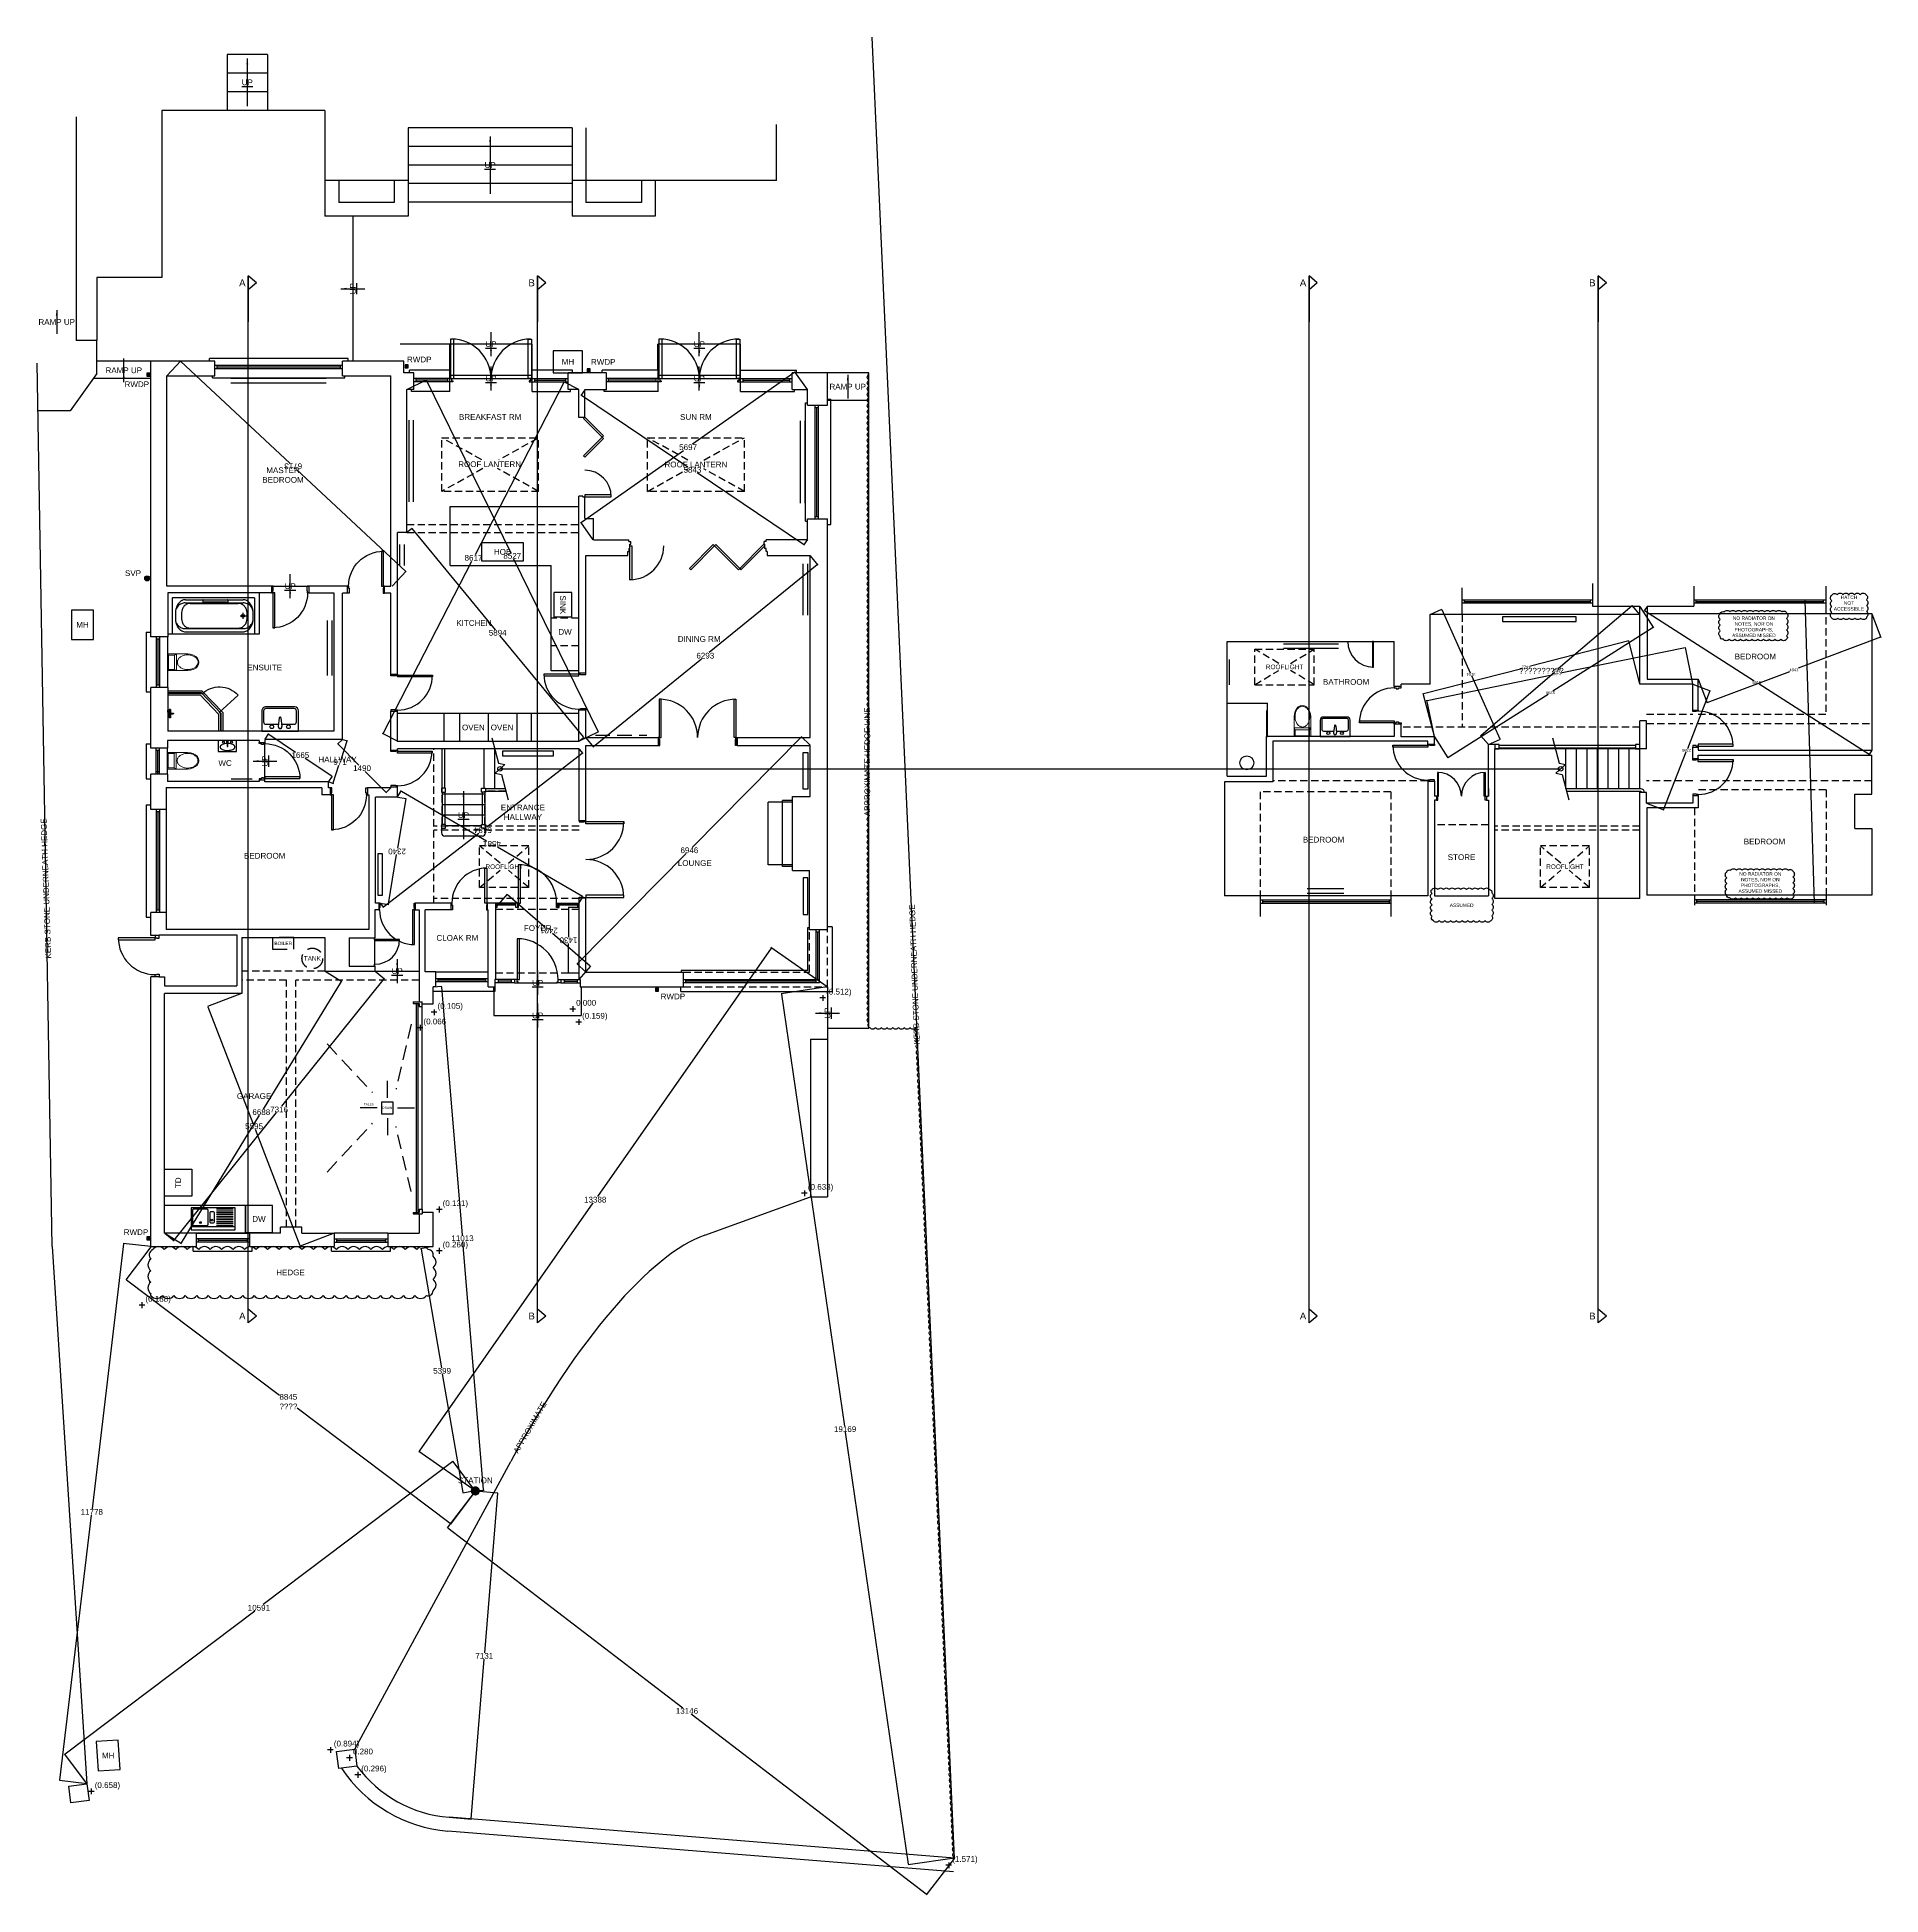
# Model space of a CAD drawing. Header units: millimetres. Extents: x 0 to 257100, y -5590 to 37493.
# Drawn here: x 84242 to 124395, y -3454 to 37000 of the extents above; entities that cross this region are included whole.
import ezdxf
from ezdxf.enums import TextEntityAlignment as Align

# ---------------------------------------------------------------- set-up
doc = ezdxf.new("R2010")
doc.units = ezdxf.units.MM
doc.header["$LTSCALE"] = 25
doc.header["$MEASUREMENT"] = 0
for name, pattern in [('CENTER', [50.8, 31.75, -6.35, 6.35, -6.35]), ('DASHDOT', [25.4, 12.7, -6.35, 0, -6.35]), ('DASHED', [19.05, 12.7, -6.35]), ('DASHED2', [9.525, 6.35, -3.175])]:
    doc.linetypes.add(name, pattern=pattern)
for name, color, linetype in [('05 - General Notes', 6, 'Continuous'), ('06 - Room Names', 2, 'Continuous'), ('07 - Dimensions', 6, 'Continuous'), ('08 - Levels', 8, 'CENTER'), ('20 - Existing Walls', 2, 'Continuous'), ('24 - Stair-Ramp', 1, 'Continuous'), ('31 - Windows', 1, 'Continuous'), ('32 - Doors', 1, 'Continuous'), ('34 - Balustrades', 1, 'Continuous'), ('52 -', 2, 'Continuous'), ('52 - Drainage-Soil waste', 2, 'DASHED'), ('56 - Heating', 1, 'DASHED'), ('73 - Kitchen Equipment', 6, 'Continuous'), ('74 - Sanitary Fittings', 6, 'Continuous'), ('76 - Storage Fixtures', 6, 'Continuous'), ('94 - Landscaping', 7, 'Continuous'), ('95 - Roads-Kerbs', 7, 'Continuous'), ('97 - Fences-Gates-Walls-etc', 7, 'Continuous'), ('99 - Environment', 70, 'Continuous')]:
    doc.layers.add(name, color=color, linetype=linetype)
doc.styles.add('GENERATED_STYLE_7', font='arialbd.ttf')
doc.styles.get("Standard").update_dxf_attribs({"font": 'arial.ttf'})
doc.dimstyles.get("Standard").update_dxf_attribs({"dimscale": 50, "dimtxt": 2.5, "dimasz": 0.18, "dimexe": 0.18, "dimexo": 0.0625, "dimgap": 0.09, "dimtad": 0, "dimtih": 1, "dimtoh": 1, "dimdec": 0, "dimzin": 0, "dimdsep": 46, "dimtxsty": 'Standard', "dimcen": 0.09, "dimadec": 0, "dimazin": 0, "dimtfac": 1, "dimtdec": 4, "dimtofl": 0, "dimtmove": 0, "dimatfit": 3, "dimfxl": 1, "dimtolj": 1, "dimtzin": 0, "dimarcsym": 0})

# ---------------------------------------------------------------- blocks, each defined once
blk = doc.blocks.new('*D46')
at = {"layer": 'Defpoints', "color": 0, "lineweight": -2}
for p, q in [((92093, 20456), (92174, 20595)), ((92178, 20583), (94031, 19501)), ((96119, 18283), (94265, 19364)), ((96050, 18147), (96131, 18286))]:
    blk.add_line(p, q, dxfattribs=at)
at = {"layer": 'Defpoints', "color": 0}
for p in [(92091, 20453), (96127, 18278), (96048, 18144)]:
    blk.add_point(p, dxfattribs=at)
for points in [[(92178, 20584), (92177, 20581), (92170, 20587)], [(96118, 18282), (96120, 18284), (96127, 18278)]]:
    blk.add_solid(points, dxfattribs=at)
at = {"layer": 'Defpoints', "color": 0, "insert": (94148, 19433), "char_height": 125, "attachment_point": 5, "rotation": 180}
blk.add_mtext('\\A1;4581', dxfattribs=at)
blk = doc.blocks.new('*D47')
at = {"layer": 'Defpoints', "color": 0, "lineweight": -2}
for p, q in [((92270, 20414), (92092, 19337)), ((92094, 20452), (92280, 20422)), ((91891, 18123), (92069, 19201)), ((91713, 18143), (91899, 18113))]:
    blk.add_line(p, q, dxfattribs=at)
at = {"layer": 'Defpoints', "color": 0}
for p in [(92091, 20453), (91710, 18144), (91890, 18114)]:
    blk.add_point(p, dxfattribs=at)
for points in [[(92271, 20414), (92268, 20415), (92271, 20423)], [(91890, 18123), (91893, 18123), (91890, 18114)]]:
    blk.add_solid(points, dxfattribs=at)
at = {"layer": 'Defpoints', "color": 0, "insert": (92081, 19269), "char_height": 125, "attachment_point": 5, "rotation": 180}
blk.add_mtext('\\A1;2340', dxfattribs=at)
blk = doc.blocks.new('*D48')
at = {"layer": 'Defpoints', "color": 0, "lineweight": -2}
for p, q in [((96050, 21497), (96124, 21401)), ((96111, 21403), (94038, 19799)), ((91788, 18059), (93861, 19663)), ((91712, 18142), (91786, 18046))]:
    blk.add_line(p, q, dxfattribs=at)
at = {"layer": 'Defpoints', "color": 0}
for p in [(96048, 21499), (91710, 18144), (91780, 18053)]:
    blk.add_point(p, dxfattribs=at)
for points in [[(96112, 21402), (96110, 21404), (96118, 21408)], [(91787, 18060), (91789, 18058), (91780, 18053)]]:
    blk.add_solid(points, dxfattribs=at)
at = {"layer": 'Defpoints', "color": 0, "insert": (93949, 19731), "char_height": 125, "attachment_point": 5, "rotation": 180}
blk.add_mtext('\\A1;5484', dxfattribs=at)
blk = doc.blocks.new('*D49')
at = {"layer": 'Defpoints', "color": 0, "lineweight": -2}
for p, q in [((94236, 18051), (94486, 18340)), ((94487, 18327), (95309, 17615)), ((96288, 16766), (95466, 17478)), ((96050, 16478), (96300, 16767))]:
    blk.add_line(p, q, dxfattribs=at)
at = {"layer": 'Defpoints', "color": 0}
for p in [(94234, 18049), (96294, 16760), (96048, 16476)]:
    blk.add_point(p, dxfattribs=at)
for points in [[(94488, 18328), (94486, 18326), (94480, 18333)], [(96287, 16765), (96289, 16767), (96294, 16760)]]:
    blk.add_solid(points, dxfattribs=at)
at = {"layer": 'Defpoints', "color": 0, "insert": (95387, 17546), "char_height": 125, "attachment_point": 5, "rotation": 180}
blk.add_mtext('\\A1;2401', dxfattribs=at)
blk = doc.blocks.new('*D51')
at = {"layer": 'Defpoints', "color": 0, "lineweight": -2}
for p, q in [((96045, 18049), (95805, 18049)), ((95814, 18040), (95814, 17402)), ((95814, 16628), (95814, 17266)), ((96045, 16619), (95805, 16619))]:
    blk.add_line(p, q, dxfattribs=at)
at = {"layer": 'Defpoints', "color": 0}
for p in [(96048, 18049), (95814, 16619), (96048, 16619)]:
    blk.add_point(p, dxfattribs=at)
for points in [[(95816, 18040), (95813, 18040), (95814, 18049)], [(95813, 16628), (95816, 16628), (95814, 16619)]]:
    blk.add_solid(points, dxfattribs=at)
at = {"layer": 'Defpoints', "color": 0, "insert": (95814, 17334), "char_height": 125, "attachment_point": 5, "rotation": 180}
blk.add_mtext('\\A1;1430', dxfattribs=at)
blk = doc.blocks.new('*D56')
at = {"layer": 'Defpoints', "color": 0, "lineweight": -2}
for p, q in [((100882, 21756), (98515, 19361)), ((101074, 21579), (100882, 21769)), ((96012, 16829), (98380, 19224)), ((96191, 16639), (95999, 16829))]:
    blk.add_line(p, q, dxfattribs=at)
at = {"layer": 'Defpoints', "color": 0}
for p in [(100889, 21762), (101076, 21577), (96193, 16637)]:
    blk.add_point(p, dxfattribs=at)
for points in [[(100884, 21755), (100881, 21757), (100889, 21762)], [(96011, 16830), (96013, 16828), (96006, 16822)]]:
    blk.add_solid(points, dxfattribs=at)
at = {"layer": 'Defpoints', "color": 0, "insert": (98447, 19292), "char_height": 125, "attachment_point": 5}
blk.add_mtext('\\A1;6946', dxfattribs=at)
blk = doc.blocks.new('*D57')
at = {"layer": 'Defpoints', "color": 0, "lineweight": -2}
for p, q in [((101231, 25506), (98878, 23598)), ((101078, 25708), (101243, 25504)), ((96357, 21554), (98709, 23461)), ((96190, 21745), (96355, 21541))]:
    blk.add_line(p, q, dxfattribs=at)
at = {"layer": 'Defpoints', "color": 0}
for p in [(101076, 25710), (101238, 25511), (96188, 21747)]:
    blk.add_point(p, dxfattribs=at)
for points in [[(101231, 25504), (101230, 25507), (101238, 25511)], [(96356, 21555), (96357, 21553), (96350, 21548)]]:
    blk.add_solid(points, dxfattribs=at)
at = {"layer": 'Defpoints', "color": 0, "insert": (98794, 23530), "char_height": 125, "attachment_point": 5}
blk.add_mtext('\\A1;6293', dxfattribs=at)
blk = doc.blocks.new('*D72')
at = {"layer": 'Defpoints', "color": 0, "lineweight": -2}
for p, q in [((92294, 26217), (92406, 26309)), ((92405, 26297), (94216, 24097)), ((96140, 21761), (94329, 23960)), ((96041, 21667), (96153, 21759))]:
    blk.add_line(p, q, dxfattribs=at)
at = {"layer": 'Defpoints', "color": 0}
for p in [(92399, 26304), (92291, 26215), (96038, 21665)]:
    blk.add_point(p, dxfattribs=at)
for points in [[(92406, 26298), (92404, 26296), (92399, 26304)], [(96139, 21760), (96141, 21762), (96146, 21754)]]:
    blk.add_solid(points, dxfattribs=at)
at = {"layer": 'Defpoints', "color": 0, "insert": (94272, 24029), "char_height": 125, "attachment_point": 5}
blk.add_mtext('\\A1;5894', dxfattribs=at)
blk = doc.blocks.new('*D73')
at = {"layer": 'Defpoints', "color": 0, "lineweight": -2}
for p, q in [((95715, 29482), (93781, 25728)), ((96036, 29326), (95711, 29494)), ((91776, 21838), (93710, 25591)), ((92089, 21666), (91764, 21834))]:
    blk.add_line(p, q, dxfattribs=at)
at = {"layer": 'Defpoints', "color": 0}
for p in [(95719, 29490), (96038, 29325), (92091, 21665)]:
    blk.add_point(p, dxfattribs=at)
for points in [[(95716, 29481), (95713, 29482), (95719, 29490)], [(91775, 21838), (91777, 21837), (91772, 21830)]]:
    blk.add_solid(points, dxfattribs=at)
at = {"layer": 'Defpoints', "color": 0, "insert": (93745, 25660), "char_height": 125, "attachment_point": 5}
blk.add_mtext('\\A1;8617', dxfattribs=at)
blk = doc.blocks.new('*D74')
at = {"layer": 'Defpoints', "color": 0, "lineweight": -2}
for p, q in [((92294, 29326), (92725, 29537)), ((92721, 29525), (94557, 25771)), ((96460, 21881), (94624, 25635)), ((96041, 21666), (96472, 21877))]:
    blk.add_line(p, q, dxfattribs=at)
at = {"layer": 'Defpoints', "color": 0}
for p in [(92717, 29533), (92291, 29325), (96038, 21665)]:
    blk.add_point(p, dxfattribs=at)
for points in [[(92722, 29526), (92719, 29524), (92717, 29533)], [(96458, 21880), (96461, 21882), (96464, 21873)]]:
    blk.add_solid(points, dxfattribs=at)
at = {"layer": 'Defpoints', "color": 0, "insert": (94590, 25703), "char_height": 125, "attachment_point": 5}
blk.add_mtext('\\A1;8527', dxfattribs=at)
blk = doc.blocks.new('*D81')
at = {"layer": 'Defpoints', "color": 0, "lineweight": -2}
for p, q in [((96167, 29322), (96084, 29199)), ((96096, 29202), (98412, 27645)), ((100931, 25952), (98615, 27509)), ((101016, 26062), (100933, 25939))]:
    blk.add_line(p, q, dxfattribs=at)
at = {"layer": 'Defpoints', "color": 0}
for p in [(96089, 29207), (96168, 29325), (101017, 26065)]:
    blk.add_point(p, dxfattribs=at)
for points in [[(96097, 29203), (96096, 29201), (96089, 29207)], [(100930, 25951), (100931, 25953), (100938, 25947)]]:
    blk.add_solid(points, dxfattribs=at)
at = {"layer": 'Defpoints', "color": 0, "insert": (98513, 27577), "char_height": 125, "attachment_point": 5}
blk.add_mtext('\\A1;5843', dxfattribs=at)
blk = doc.blocks.new('*D82')
at = {"layer": 'Defpoints', "color": 0, "lineweight": -2}
for p, q in [((100742, 29701), (98516, 28137)), ((101016, 29328), (100744, 29714)), ((96095, 26436), (98321, 28000)), ((96354, 26053), (96082, 26439))]:
    blk.add_line(p, q, dxfattribs=at)
at = {"layer": 'Defpoints', "color": 0}
for p in [(100750, 29706), (101017, 29325), (96355, 26050)]:
    blk.add_point(p, dxfattribs=at)
for points in [[(100743, 29700), (100741, 29702), (100750, 29706)], [(96094, 26438), (96096, 26435), (96088, 26431)]]:
    blk.add_solid(points, dxfattribs=at)
at = {"layer": 'Defpoints', "color": 0, "insert": (98419, 28069), "char_height": 125, "attachment_point": 5}
blk.add_mtext('\\A1;5697', dxfattribs=at)
blk = doc.blocks.new('*D84')
at = {"layer": 'Defpoints', "color": 0, "lineweight": -2}
for p, q in [((90986, 21667), (90860, 21283)), ((90895, 21707), (90998, 21673)), ((90689, 20761), (90815, 21146)), ((90592, 20784), (90695, 20750))]:
    blk.add_line(p, q, dxfattribs=at)
at = {"layer": 'Defpoints', "color": 0}
for p in [(90892, 21708), (90989, 21676), (90589, 20785)]:
    blk.add_point(p, dxfattribs=at)
for points in [[(90988, 21667), (90985, 21668), (90989, 21676)], [(90688, 20762), (90690, 20761), (90686, 20753)]]:
    blk.add_solid(points, dxfattribs=at)
at = {"layer": 'Defpoints', "color": 0, "insert": (90838, 21214), "char_height": 125, "attachment_point": 5}
blk.add_mtext('\\A1;971', dxfattribs=at)
blk = doc.blocks.new('*D85')
at = {"layer": 'Defpoints', "color": 0, "lineweight": -2}
for p, q in [((90890, 21705), (90785, 21600)), ((90798, 21600), (91250, 21148)), ((91839, 20560), (91387, 21012)), ((91944, 20652), (91839, 20547))]:
    blk.add_line(p, q, dxfattribs=at)
at = {"layer": 'Defpoints', "color": 0}
for p in [(90791, 21606), (90892, 21708), (91946, 20655)]:
    blk.add_point(p, dxfattribs=at)
for points in [[(90799, 21601), (90797, 21599), (90791, 21606)], [(91838, 20559), (91840, 20561), (91845, 20553)]]:
    blk.add_solid(points, dxfattribs=at)
at = {"layer": 'Defpoints', "color": 0, "insert": (91318, 21080), "char_height": 125, "attachment_point": 5}
blk.add_mtext('\\A1;1490', dxfattribs=at)
blk = doc.blocks.new('*D86')
at = {"layer": 'Defpoints', "color": 0, "lineweight": -2}
for p, q in [((89205, 21710), (89287, 21833)), ((89289, 21820), (89872, 21432)), ((90660, 20907), (90077, 21295)), ((90591, 20787), (90673, 20910))]:
    blk.add_line(p, q, dxfattribs=at)
at = {"layer": 'Defpoints', "color": 0}
for p in [(89203, 21708), (89282, 21825), (90589, 20785)]:
    blk.add_point(p, dxfattribs=at)
for points in [[(89290, 21821), (89288, 21819), (89282, 21825)], [(90659, 20906), (90661, 20908), (90668, 20902)]]:
    blk.add_solid(points, dxfattribs=at)
at = {"layer": 'Defpoints', "color": 0, "insert": (89975, 21364), "char_height": 125, "attachment_point": 5}
blk.add_mtext('\\A1;1665', dxfattribs=at)
blk = doc.blocks.new('*D96')
at = {"layer": 'Defpoints', "color": 0, "lineweight": -2}
for p, q in [((90513, 16660), (90877, 16437)), ((90864, 16434), (89165, 13658)), ((87383, 10746), (89082, 13522)), ((87022, 10956), (87386, 10733))]:
    blk.add_line(p, q, dxfattribs=at)
at = {"layer": 'Defpoints', "color": 0}
for p in [(90510, 16662), (87019, 10958), (87378, 10738)]:
    blk.add_point(p, dxfattribs=at)
for points in [[(90866, 16434), (90863, 16435), (90869, 16442)], [(87382, 10747), (87384, 10745), (87378, 10738)]]:
    blk.add_solid(points, dxfattribs=at)
at = {"layer": 'Defpoints', "color": 0, "insert": (89124, 13590), "char_height": 125, "attachment_point": 5}
blk.add_mtext('\\A1;6688', dxfattribs=at)
blk = doc.blocks.new('*D97')
at = {"layer": 'Defpoints', "color": 0, "lineweight": -2}
for p, q in [((91602, 16660), (91808, 16495)), ((91795, 16493), (89565, 13717)), ((87226, 10803), (89456, 13580)), ((87021, 10956), (87227, 10791))]:
    blk.add_line(p, q, dxfattribs=at)
at = {"layer": 'Defpoints', "color": 0}
for p in [(91600, 16662), (87019, 10958), (87220, 10796)]:
    blk.add_point(p, dxfattribs=at)
for points in [[(91797, 16492), (91794, 16494), (91801, 16500)], [(87225, 10804), (87227, 10802), (87220, 10796)]]:
    blk.add_solid(points, dxfattribs=at)
at = {"layer": 'Defpoints', "color": 0, "insert": (89511, 13648), "char_height": 125, "attachment_point": 5}
blk.add_mtext('\\A1;7316', dxfattribs=at)
blk = doc.blocks.new('*D99')
at = {"layer": 'Defpoints', "color": 0, "lineweight": -2}
for p, q in [((88694, 16176), (87950, 15889)), ((87962, 15883), (88941, 13351)), ((89973, 10681), (88994, 13214)), ((90711, 10957), (89967, 10670))]:
    blk.add_line(p, q, dxfattribs=at)
at = {"layer": 'Defpoints', "color": 0}
for p in [(87959, 15892), (88697, 16177), (90714, 10958)]:
    blk.add_point(p, dxfattribs=at)
for points in [[(87963, 15884), (87961, 15883), (87959, 15892)], [(89971, 10681), (89974, 10682), (89976, 10673)]]:
    blk.add_solid(points, dxfattribs=at)
at = {"layer": 'Defpoints', "color": 0, "insert": (88967, 13282), "char_height": 125, "attachment_point": 5}
blk.add_mtext('\\A1;5595', dxfattribs=at)
blk = doc.blocks.new('kitchen sink18')
at = {"color": 0}
for p, q in [((0, 0), (-1200, 0)), ((-1200, 0), (-1200, -600)), ((0, -600), (0, 0)), ((-1200, -80), (0, -80)), ((-1150, -120), (-690, -120)), ((-1150, -169), (-690, -169)), ((-1150, -218), (-690, -218)), ((-1150, -267), (-690, -267)), ((-1150, -315), (-690, -315)), ((-1150, -364), (-690, -364)), ((-1150, -414), (-690, -414)), ((-1150, -462), (-690, -462)), ((-640, -220), (-640, -460)), ((-540, -190), (-610, -190)), ((-610, -490), (-540, -490)), ((-510, -460), (-510, -220)), ((-470, -150), (-470, -530)), ((-70, -120), (-440, -120)), ((-40, -530), (-40, -150)), ((-1200, -600), (0, -600)), ((-1150, -511), (-690, -511)), ((-1150, -560), (-690, -560)), ((-440, -560), (-70, -560))]:
    blk.add_line(p, q, dxfattribs=at)
for centre in [(-570, -265), (-255, -195)]:
    blk.add_circle(centre, 25, dxfattribs=at)
for centre, start, end in [((-610, -220), 90, 180), ((-610, -460), 180, 270), ((-540, -220), 360, 90), ((-540, -460), 270, 0), ((-440, -150), 90, 180), ((-70, -150), 360, 90), ((-440, -530), 180, 270), ((-70, -530), 270, 0)]:
    blk.add_arc(centre, 30, start, end, dxfattribs=at)
blk = doc.blocks.new('*D110')
at = {"layer": 'Defpoints', "color": 0, "lineweight": -2}
for p, q in [((87068, 29627), (87372, 29953)), ((87373, 29940), (89747, 27725)), ((92267, 25373), (89893, 27588)), ((91976, 25047), (92280, 25373))]:
    blk.add_line(p, q, dxfattribs=at)
at = {"layer": 'Defpoints', "color": 0}
for p in [(87065, 29625), (92274, 25367), (91973, 25045)]:
    blk.add_point(p, dxfattribs=at)
for points in [[(87374, 29942), (87372, 29939), (87366, 29947)], [(92266, 25372), (92268, 25374), (92274, 25367)]]:
    blk.add_solid(points, dxfattribs=at)
at = {"layer": 'Defpoints', "color": 0, "insert": (89820, 27657), "char_height": 125, "attachment_point": 5, "rotation": 180}
blk.add_mtext('\\A1;6713', dxfattribs=at)
blk = doc.blocks.new('A$C15221B2D')
for p, q in [((0, 0.291), (0, 0)), ((0.495, 0.291), (0, 0.291)), ((0, 0), (0.495, 0)), ((0.239, 0.237), (0.239, 0.133)), ((0.239, 0.133), (0.257, 0.133)), ((0.257, 0.133), (0.257, 0.237)), ((0.495, 0), (0.495, 0.291))]:
    blk.add_line(p, q)
for centre, radius in [((0.145, 0.251), 0.0267), ((0.247, 0.255), 0.0199), ((0.359, 0.252), 0.0268)]:
    blk.add_circle(centre, radius)
for centre, radius, start, end in [((0.097, 0.12), 0.0456, 138.0706, 180.1224), ((0.097, 0.12), 0.0456, 180.1224, 222.1741), ((0.17, 0.054), 0.144, 114.7868, 138.0706), ((0.17, 0.186), 0.144, 222.1741, 245.4579), ((0.219, -0.053), 0.262, 100.8917, 114.7868), ((0.219, 0.293), 0.262, 245.4579, 259.353), ((0.252, -0.222), 0.435, 90.1224, 100.8917), ((0.251, 0.463), 0.435, 259.353, 270.1224), ((0.252, -0.222), 0.435, 79.353, 90.1224), ((0.251, 0.463), 0.435, 270.1224, 280.8917), ((0.284, -0.052), 0.262, 65.4579, 79.353), ((0.283, 0.293), 0.262, 280.8917, 294.7868), ((0.333, 0.054), 0.144, 42.1741, 65.4579), ((0.333, 0.186), 0.144, 294.7868, 318.0706), ((0.406, 0.121), 0.0456, 0.1224, 42.1741), ((0.406, 0.121), 0.0456, 318.0706, 0.1224)]:
    blk.add_arc(centre, radius, start, end)
at = {"flags": 9}
for tag in ['YSIZE', 'XSIZE']:
    blk.add_attdef(tag, (0, 0), '', height=0.0005, dxfattribs=at)
blk = doc.blocks.new('A$C238C3AFD')
at = {"lineweight": 5}
for p, q in [((0, 0.246), (0, 0.68)), ((0.024, 0.666), (0, 0.68)), ((0, 0.68), (0.361, 0.68)), ((0.024, 0.535), (0, 0.492)), ((0.361, 0.492), (0, 0.492)), ((0.024, 0.68), (0.337, 0.68)), ((0.024, 0.535), (0.024, 0.666)), ((0.024, 0.666), (0.337, 0.666)), ((0.337, 0.535), (0.024, 0.535)), ((0.337, 0.666), (0.361, 0.68)), ((0.337, 0.666), (0.337, 0.535)), ((0.337, 0.535), (0.361, 0.492)), ((0.361, 0.246), (0.361, 0.68))]:
    blk.add_line(p, q, dxfattribs=at)
blk.add_ellipse((0.18, 0.246), major_axis=(0, 0.246), ratio=0.7331, start_param=1.570796, end_param=4.712389, dxfattribs=at)
blk.add_open_spline([(0.18, 0.472), (0.174, 0.472), (0.167, 0.472), (0.152, 0.469), (0.144, 0.467), (0.128, 0.46), (0.12, 0.456), (0.104, 0.445), (0.097, 0.439), (0.082, 0.425), (0.075, 0.417), (0.063, 0.4), (0.057, 0.391), (0.046, 0.37), (0.042, 0.36), (0.033, 0.337), (0.03, 0.326), (0.025, 0.301), (0.023, 0.289), (0.02, 0.264), (0.02, 0.251), (0.02, 0.226), (0.021, 0.213), (0.025, 0.189), (0.028, 0.177), (0.034, 0.153), (0.038, 0.142), (0.047, 0.12), (0.052, 0.11), (0.064, 0.091), (0.07, 0.082), (0.084, 0.066), (0.091, 0.059), (0.106, 0.046), (0.113, 0.041), (0.129, 0.032), (0.138, 0.028), (0.154, 0.023), (0.162, 0.021), (0.179, 0.02), (0.187, 0.02), (0.204, 0.022), (0.213, 0.024), (0.229, 0.03), (0.237, 0.034), (0.253, 0.044), (0.261, 0.05), (0.276, 0.064), (0.283, 0.072), (0.296, 0.089), (0.302, 0.098), (0.313, 0.118), (0.318, 0.129), (0.326, 0.151), (0.33, 0.163), (0.336, 0.187), (0.338, 0.2), (0.341, 0.225), (0.341, 0.238), (0.341, 0.264), (0.34, 0.276), (0.336, 0.301), (0.334, 0.314), (0.327, 0.338), (0.324, 0.349), (0.314, 0.371), (0.309, 0.382), (0.298, 0.401), (0.291, 0.41), (0.278, 0.426), (0.27, 0.434), (0.255, 0.446), (0.248, 0.452), (0.231, 0.461), (0.223, 0.464), (0.207, 0.47), (0.198, 0.471), (0.187, 0.472), (0.184, 0.472), (0.18, 0.472)], degree=3, knots=[0, 0, 0, 0, 0.129187, 0.129187, 0.292984, 0.292984, 0.456781, 0.456781, 0.620578, 0.620578, 0.784375, 0.784375, 0.948173, 0.948173, 1.11197, 1.11197, 1.275767, 1.275767, 1.439564, 1.439564, 1.603361, 1.603361, 1.767159, 1.767159, 1.930956, 1.930956, 2.094753, 2.094753, 2.25855, 2.25855, 2.422347, 2.422347, 2.586144, 2.586144, 2.749942, 2.749942, 2.913739, 2.913739, 3.077536, 3.077536, 3.241333, 3.241333, 3.406995, 3.406995, 3.572656, 3.572656, 3.738317, 3.738317, 3.903979, 3.903979, 4.06964, 4.06964, 4.235301, 4.235301, 4.400963, 4.400963, 4.566624, 4.566624, 4.732286, 4.732286, 4.897947, 4.897947, 5.063608, 5.063608, 5.22927, 5.22927, 5.394931, 5.394931, 5.560592, 5.560592, 5.726254, 5.726254, 5.891915, 5.891915, 6.057576, 6.057576, 6.223238, 6.223238, 6.283185, 6.283185, 6.283185, 6.283185], dxfattribs=at)
blk = doc.blocks.new('A$C34D52403')
for p, q in [((0, 0.379), (0, 0.061)), ((0.579, 0.379), (0, 0.379)), ((0.277, 0.171), (0.26, 0.309)), ((0.302, 0.171), (0.319, 0.309)), ((0.579, 0.061), (0.579, 0.379)), ((0.031, 0.234), (0.031, 0.063)), ((0.266, 0.271), (0.068, 0.271)), ((0.068, 0.026), (0.513, 0.026)), ((0.513, 0.271), (0.313, 0.271)), ((0.55, 0.063), (0.55, 0.234)), ((0.061, 0), (0.518, 0))]:
    blk.add_line(p, q)
for centre in [(0.158, 0.312), (0.421, 0.312)]:
    blk.add_circle(centre, 0.0296)
for centre, radius, start, end in [((0.29, 0.312), 0.0296, 353.0422, 186.9578), ((0.061, 0.061), 0.061, 180, 270), ((0.068, 0.234), 0.0371, 90, 180), ((0.068, 0.063), 0.0371, 180, 270), ((0.29, 0.171), 0.0125, 179.3528, 0.6472), ((0.513, 0.234), 0.0371, 0, 90), ((0.513, 0.063), 0.0371, 270, 0), ((0.518, 0.061), 0.061, 270, 0)]:
    blk.add_arc(centre, radius, start, end)
blk = doc.blocks.new('A$C57E16F12')
for p, q in [((0, 1), (0, 0.195)), ((0, 1), (0.95, 1)), ((0.045, 1), (0.045, 0.214)), ((0.055, 1), (0.055, 0.218)), ((0.1, 1), (0.1, 0.236)), ((0.44, 0.936), (0.44, 0.964)), ((0.44, 0.964), (0.47, 0.964)), ((0.44, 0.936), (0.532, 0.936)), ((0.458, 1), (0.458, 0.988)), ((0.506, 1), (0.458, 1)), ((0.506, 0.988), (0.458, 0.988)), ((0.47, 0.988), (0.47, 0.964)), ((0.494, 0.988), (0.494, 0.964)), ((0.494, 0.964), (0.586, 0.964)), ((0.506, 1), (0.506, 0.988)), ((0.532, 0.939), (0.532, 0.876)), ((0.538, 0.92), (0.538, 0.896)), ((0.542, 0.92), (0.538, 0.92)), ((0.542, 0.896), (0.538, 0.896)), ((0.539, 0.92), (0.539, 0.936)), ((0.542, 0.92), (0.542, 0.936)), ((0.542, 0.92), (0.542, 0.896)), ((0.548, 0.939), (0.548, 0.876)), ((0.548, 0.936), (0.64, 0.936)), ((0.574, 1), (0.574, 0.988)), ((0.574, 1), (0.622, 1)), ((0.574, 0.988), (0.622, 0.988)), ((0.586, 0.988), (0.586, 0.964)), ((0.61, 0.988), (0.61, 0.964)), ((0.61, 0.964), (0.64, 0.964)), ((0.622, 1), (0.622, 0.988)), ((0.64, 0.936), (0.64, 0.964)), ((0.95, -0.3), (0.95, 1)), ((0.522, -0.3), (0, 0.195)), ((0.541, -0.255), (0.045, 0.214)), ((0.076, 0.198), (0.055, 0.218)), ((0.564, -0.2), (0.1, 0.236)), ((0.105, -0.655), (0.511, -0.213)), ((0.545, -0.245), (0.511, -0.212)), ((0.95, -0.3), (0.522, -0.3)), ((0.95, -0.255), (0.541, -0.255)), ((0.95, -0.245), (0.545, -0.245)), ((0.95, -0.2), (0.564, -0.2))]:
    blk.add_line(p, q)
blk.add_arc((0.511, -0.215), 0.6, 136.4588, 227.3083)
for centre, major_axis, start_param, end_param in [((0.482, 0.964), (-0.00849, 0.00849), 0.785398, 3.926991), ((0.54, 0.95), (0.0099, 0.0099), 5.497787, 11.780972), ((0.54, 0.876), (0.00566, 0.00566), 2.356194, 5.497787), ((0.598, 0.964), (-0.00849, 0.00849), 0.785398, 3.926991)]:
    blk.add_ellipse(centre, major_axis=major_axis, ratio=1, start_param=start_param, end_param=end_param)
blk = doc.blocks.new('21')
at = {"color": 0}
for p, q in [((6548, -5625), (7801, -5625)), ((6332, -5857), (6332, -6093)), ((6542, -5695), (7807, -5695)), ((6652, -5705), (7697, -5705)), ((6955, -5669), (7440, -5669)), ((6955, -5679), (7440, -5679)), ((8017, -5857), (8017, -6093)), ((8017, -5975), (8017, -6093)), ((6542, -6255), (7807, -6255)), ((6548, -6325), (7801, -6325)), ((6652, -6245), (7697, -6245))]:
    blk.add_line(p, q, dxfattribs=at)
at = {"color": 0, "linetype": 'DASHDOT'}
for p, q in [((7737, -5975), (7867, -5975)), ((7802, -6040), (7802, -5910))]:
    blk.add_line(p, q, dxfattribs=at)
at = {"color": 0}
blk.add_lwpolyline([(6262, -6355), (6262, -5595, -0.414214), (6282, -5575), (8032, -5575, -0.414214), (8052, -5595), (8052, -6355, -0.414214), (8032, -6375), (6282, -6375, -0.414214)], format="xyb", close=True, dxfattribs=at)
for points in [[(6925, -5631), (6925, -5690)], [(7470, -5631), (7470, -5689)], [(6955, -5669), (6955, -5679)], [(7440, -5669), (7440, -5679)]]:
    blk.add_lwpolyline(points, dxfattribs=at)
for radius in [31.3, 21.3]:
    blk.add_circle((7802, -5975), radius, dxfattribs=at)
for centre, radius, start, end in [((6584, -5855), 240, 119.2696, 143.5342), ((6548, -5791), 166, 90, 119.2696), ((6930, -5630), 5.36, 93.7337, 183.7337), ((7464, -5630), 5.36, 356.2663, 86.2663), ((7801, -5791), 166, 60.7304, 90), ((7765, -5855), 240, 36.4658, 60.7304), ((6555, -5920), 230, 136.6145, 166.3718), ((6731, -5925), 405, 162.9796, 170.3612), ((6641, -5897), 311, 143.5342, 162.9796), ((6547, -5912), 219, 113.665, 136.6145), ((7070, -5975), 612, 167.236, 180.0292), ((7070, -5975), 612, 179.9708, 192.764), ((6542, -5901), 206, 90, 113.665), ((6680, -5915), 220, 138.5936, 159.9347), ((6663, -5900), 198, 115.1607, 138.5936), ((6652, -5877), 172, 90, 115.1607), ((6930, -5690), 5.36, 176.2663, 266.2663), ((7464, -5690), 5.36, 273.7337, 3.7337), ((7697, -5877), 172, 64.8393, 90), ((7686, -5900), 198, 41.4064, 64.8393), ((7807, -5901), 206, 66.335, 90), ((7669, -5915), 220, 20.0653, 41.4064), ((7280, -5975), 612, 359.9708, 12.764), ((7280, -5975), 612, 347.236, 0.0292), ((7802, -5912), 219, 43.3855, 66.335), ((7708, -5897), 311, 17.0204, 36.4658), ((7794, -5920), 230, 13.6282, 43.3855), ((7618, -5925), 405, 9.6388, 17.0204), ((6555, -6030), 230, 193.6282, 223.3855), ((6731, -6025), 405, 189.6388, 197.0204), ((6641, -6052), 311, 197.0204, 216.4658), ((6547, -6037), 219, 223.3855, 246.335), ((6584, -6095), 240, 216.4658, 240.7304), ((6542, -6049), 206, 246.335, 270), ((6548, -6159), 166, 240.7304, 270), ((6680, -6035), 220, 200.0653, 221.4064), ((6663, -6050), 198, 221.4064, 244.8393), ((6652, -6073), 172, 244.8393, 270), ((7697, -6073), 172, 270, 295.1607), ((7686, -6050), 198, 295.1607, 318.5936), ((7801, -6159), 166, 270, 299.2696), ((7807, -6049), 206, 270, 293.665), ((7669, -6035), 220, 318.5936, 339.9347), ((7765, -6095), 240, 299.2696, 323.5342), ((7802, -6037), 219, 293.665, 316.6145), ((7708, -6052), 311, 323.5342, 342.9796), ((7794, -6030), 230, 316.6145, 346.3718), ((7618, -6025), 405, 342.9796, 350.3612)]:
    blk.add_arc(centre, radius, start, end, dxfattribs=at)
blk = doc.blocks.new('*D168')
at = {"layer": 'Defpoints', "color": 0, "lineweight": -2}
for p, q in [((92861, 10661), (92592, 10615)), ((92603, 10608), (93049, 8025)), ((93520, 5305), (93073, 7888)), ((93782, 5341), (93513, 5295))]:
    blk.add_line(p, q, dxfattribs=at)
at = {"layer": 'Defpoints', "color": 0}
for p in [(92601, 10616), (92864, 10662), (93785, 5342)]:
    blk.add_point(p, dxfattribs=at)
for points in [[(92604, 10608), (92601, 10607), (92601, 10616)], [(93519, 5305), (93522, 5305), (93522, 5296)]]:
    blk.add_solid(points, dxfattribs=at)
at = {"layer": 'Defpoints', "color": 0, "insert": (93061, 7956), "char_height": 125, "attachment_point": 5}
blk.add_mtext('\\A1;5399', dxfattribs=at)
blk = doc.blocks.new('*D169')
at = {"layer": 'Defpoints', "color": 0, "lineweight": -2}
for p, q in [((100226, 17163), (96444, 11752)), ((101451, 16318), (100223, 17176)), ((92567, 6204), (96349, 11615)), ((93782, 5344), (92554, 6202))]:
    blk.add_line(p, q, dxfattribs=at)
at = {"layer": 'Defpoints', "color": 0}
for p in [(100231, 17171), (101454, 16316), (93785, 5342)]:
    blk.add_point(p, dxfattribs=at)
for points in [[(100227, 17163), (100224, 17164), (100231, 17171)], [(92566, 6205), (92568, 6203), (92562, 6197)]]:
    blk.add_solid(points, dxfattribs=at)
at = {"layer": 'Defpoints', "color": 0, "insert": (96396, 11684), "char_height": 125, "attachment_point": 5}
blk.add_mtext('\\A1;13388', dxfattribs=at)
blk = doc.blocks.new('*D170')
at = {"layer": 'Defpoints', "color": 0, "lineweight": -2}
for p, q in [((92867, 16316), (93055, 16332)), ((93047, 16322), (93501, 10912)), ((93966, 5366), (93512, 10776)), ((93788, 5342), (93976, 5358))]:
    blk.add_line(p, q, dxfattribs=at)
at = {"layer": 'Defpoints', "color": 0}
for p in [(92864, 16316), (93046, 16331), (93785, 5342)]:
    blk.add_point(p, dxfattribs=at)
for points in [[(93048, 16322), (93045, 16322), (93046, 16331)], [(93965, 5366), (93968, 5366), (93967, 5357)]]:
    blk.add_solid(points, dxfattribs=at)
at = {"layer": 'Defpoints', "color": 0, "insert": (93506, 10844), "char_height": 125, "attachment_point": 5}
blk.add_mtext('\\A1;11013', dxfattribs=at)
blk = doc.blocks.new('*D171')
at = {"layer": 'Defpoints', "color": 0, "lineweight": -2}
for p, q in [((93783, 5339), (93170, 4540)), ((93183, 4541), (98305, 618)), ((103605, -3442), (98483, 481)), ((104219, -2655), (103607, -3454))]:
    blk.add_line(p, q, dxfattribs=at)
at = {"layer": 'Defpoints', "color": 0}
for p in [(93785, 5342), (93176, 4547), (104221, -2652)]:
    blk.add_point(p, dxfattribs=at)
for points in [[(93184, 4543), (93182, 4540), (93176, 4547)], [(103604, -3443), (103606, -3441), (103612, -3447)]]:
    blk.add_solid(points, dxfattribs=at)
at = {"layer": 'Defpoints', "color": 0, "insert": (98394, 550), "char_height": 125, "attachment_point": 5}
blk.add_mtext('\\A1;13146', dxfattribs=at)
blk = doc.blocks.new('*D172')
at = {"layer": 'Defpoints', "color": 0, "lineweight": -2}
for p, q in [((101451, 16316), (100445, 16169)), ((100456, 16161), (101828, 6754)), ((103220, -2789), (101848, 6618)), ((104218, -2653), (103213, -2799))]:
    blk.add_line(p, q, dxfattribs=at)
at = {"layer": 'Defpoints', "color": 0}
for p in [(101454, 16316), (100454, 16170), (104221, -2652)]:
    blk.add_point(p, dxfattribs=at)
for points in [[(100457, 16161), (100454, 16161), (100454, 16170)], [(103219, -2789), (103222, -2789), (103221, -2798)]]:
    blk.add_solid(points, dxfattribs=at)
at = {"layer": 'Defpoints', "color": 0, "insert": (101838, 6686), "char_height": 125, "attachment_point": 5}
blk.add_mtext('\\A1;19169', dxfattribs=at)
blk = doc.blocks.new('*D173')
at = {"layer": 'Defpoints', "color": 0, "lineweight": -2}
for p, q in [((93788, 5342), (94275, 5302)), ((94265, 5294), (93985, 1817)), ((93694, -1796), (93974, 1681)), ((93216, -1766), (93703, -1806))]:
    blk.add_line(p, q, dxfattribs=at)
at = {"layer": 'Defpoints', "color": 0}
for p in [(93785, 5342), (93213, -1766), (93694, -1805)]:
    blk.add_point(p, dxfattribs=at)
for points in [[(94267, 5294), (94264, 5294), (94266, 5303)], [(93693, -1796), (93696, -1796), (93694, -1805)]]:
    blk.add_solid(points, dxfattribs=at)
at = {"layer": 'Defpoints', "color": 0, "insert": (93980, 1749), "char_height": 125, "attachment_point": 5}
blk.add_mtext('\\A1;7131', dxfattribs=at)
blk = doc.blocks.new('*D174')
at = {"layer": 'Defpoints', "color": 0, "lineweight": -2}
for p, q in [((93292, 5980), (89162, 2866)), ((93783, 5344), (93294, 5993)), ((84850, -385), (88980, 2729)), ((85326, -1032), (84837, -383))]:
    blk.add_line(p, q, dxfattribs=at)
at = {"layer": 'Defpoints', "color": 0}
for p in [(93300, 5986), (93785, 5342), (85328, -1034)]:
    blk.add_point(p, dxfattribs=at)
for points in [[(93293, 5979), (93292, 5981), (93300, 5986)], [(84849, -384), (84851, -386), (84843, -391)]]:
    blk.add_solid(points, dxfattribs=at)
at = {"layer": 'Defpoints', "color": 0, "insert": (89071, 2797), "char_height": 125, "attachment_point": 5}
blk.add_mtext('\\A1;10591', dxfattribs=at)
blk = doc.blocks.new('*D175')
at = {"layer": 'Defpoints', "color": 0, "lineweight": -2}
for p, q in [((86126, 10723), (85440, 4953)), ((86716, 10662), (86118, 10733)), ((84737, -955), (85424, 4816)), ((85325, -1034), (84727, -962))]:
    blk.add_line(p, q, dxfattribs=at)
at = {"layer": 'Defpoints', "color": 0}
for p in [(86127, 10732), (86719, 10662), (85328, -1034)]:
    blk.add_point(p, dxfattribs=at)
for points in [[(86128, 10723), (86125, 10724), (86127, 10732)], [(84736, -954), (84739, -955), (84736, -964)]]:
    blk.add_solid(points, dxfattribs=at)
at = {"layer": 'Defpoints', "color": 0, "insert": (85432, 4884), "char_height": 125, "attachment_point": 5}
blk.add_mtext('\\A1;11778', dxfattribs=at)
blk = doc.blocks.new('*D176')
at = {"layer": 'Defpoints', "color": 0, "lineweight": -2}
for p, q in [((86717, 10660), (86175, 9939)), ((86187, 9941), (89522, 7430)), ((93239, 4632), (89904, 7142)), ((93783, 5339), (93241, 4619))]:
    blk.add_line(p, q, dxfattribs=at)
at = {"layer": 'Defpoints', "color": 0}
for p in [(86719, 10662), (93785, 5342), (93246, 4626)]:
    blk.add_point(p, dxfattribs=at)
for points in [[(86188, 9942), (86186, 9940), (86180, 9946)], [(93238, 4630), (93240, 4633), (93246, 4626)]]:
    blk.add_solid(points, dxfattribs=at)
at = {"layer": 'Defpoints', "color": 0, "insert": (89713, 7286), "char_height": 125, "attachment_point": 5}
blk.add_mtext('\\A1;\\A1;8845\\P????', dxfattribs=at)
blk = doc.blocks.new('*D190')
at = {"layer": 'Defpoints', "color": 0, "lineweight": -2}
for p, q in [((119149, 24600), (119441, 24139)), ((119434, 24141), (117254, 22760)), ((114965, 21311), (117146, 22692)), ((114672, 21765), (114964, 21304))]:
    blk.add_line(p, q, dxfattribs=at)
at = {"layer": 'Defpoints', "color": 0}
for p in [(119148, 24601), (119438, 24143), (114671, 21766)]:
    blk.add_point(p, dxfattribs=at)
for points in [[(119435, 24140), (119434, 24141), (119438, 24143)], [(114965, 21311), (114965, 21310), (114961, 21308)]]:
    blk.add_solid(points, dxfattribs=at)
at = {"layer": 'Defpoints', "color": 0, "insert": (117200, 22726), "char_height": 62.5, "attachment_point": 5, "rotation": 180}
blk.add_mtext('\\A1;5299', dxfattribs=at)
blk = doc.blocks.new('*D191')
at = {"layer": 'Defpoints', "color": 0, "lineweight": -2}
for p, q in [((114579, 24426), (114837, 24542)), ((114835, 24536), (115454, 23159)), ((116103, 21713), (115485, 23090)), ((115851, 21595), (116109, 21711))]:
    blk.add_line(p, q, dxfattribs=at)
at = {"layer": 'Defpoints', "color": 0}
for p in [(114577, 24425), (114833, 24540), (115849, 21594)]:
    blk.add_point(p, dxfattribs=at)
for points in [[(114836, 24536), (114834, 24536), (114833, 24540)], [(116103, 21713), (116104, 21713), (116105, 21709)]]:
    blk.add_solid(points, dxfattribs=at)
at = {"layer": 'Defpoints', "color": 0, "insert": (115469, 23124), "char_height": 62.5, "attachment_point": 5, "rotation": 180}
blk.add_mtext('\\A1;3104', dxfattribs=at)
blk = doc.blocks.new('*D192')
at = {"layer": 'Defpoints', "color": 0, "lineweight": -2}
for p, q in [((120136, 23703), (117421, 23150)), ((120301, 22915), (120139, 23709)), ((114515, 22558), (117230, 23111)), ((114671, 21768), (114509, 22562))]:
    blk.add_line(p, q, dxfattribs=at)
at = {"layer": 'Defpoints', "color": 0}
for p in [(120301, 22913), (114510, 22557), (114671, 21766)]:
    blk.add_point(p, dxfattribs=at)
for points in [[(120136, 23703), (120136, 23704), (120140, 23704)], [(114514, 22559), (114515, 22557), (114510, 22557)]]:
    blk.add_solid(points, dxfattribs=at)
at = {"layer": 'Defpoints', "color": 0, "insert": (117325, 23131), "char_height": 62.5, "attachment_point": 5, "rotation": 180}
blk.add_mtext('\\A1;5746', dxfattribs=at)
blk = doc.blocks.new('*D193')
at = {"layer": 'Defpoints', "color": 0, "lineweight": -2}
for p, q in [((118903, 23852), (116765, 23304)), ((119148, 22915), (118906, 23857)), ((114435, 22707), (116573, 23255)), ((114671, 21768), (114429, 22710))]:
    blk.add_line(p, q, dxfattribs=at)
at = {"layer": 'Defpoints', "color": 0}
for p in [(114431, 22706), (119148, 22913), (114671, 21766)]:
    blk.add_point(p, dxfattribs=at)
for points in [[(118903, 23851), (118903, 23853), (118908, 23853)], [(114435, 22708), (114435, 22706), (114431, 22706)]]:
    blk.add_solid(points, dxfattribs=at)
at = {"layer": 'Defpoints', "color": 0, "insert": (116669, 23279), "char_height": 62.5, "attachment_point": 5, "rotation": 180}
blk.add_mtext('\\A1;4622', dxfattribs=at)
blk = doc.blocks.new('*D194')
at = {"layer": 'Defpoints', "color": 0, "lineweight": -2}
for p, q in [((120672, 22763), (120181, 21504)), ((120303, 22912), (120678, 22766)), ((119663, 20177), (120154, 21436)), ((119290, 20317), (119665, 20171))]:
    blk.add_line(p, q, dxfattribs=at)
at = {"layer": 'Defpoints', "color": 0}
for p in [(120301, 22913), (120674, 22768), (119288, 20318)]:
    blk.add_point(p, dxfattribs=at)
for points in [[(120673, 22763), (120672, 22764), (120674, 22768)], [(119662, 20177), (119663, 20177), (119661, 20173)]]:
    blk.add_solid(points, dxfattribs=at)
at = {"layer": 'Defpoints', "color": 0, "insert": (120167, 21470), "char_height": 62.5, "attachment_point": 5, "rotation": 180}
blk.add_mtext('\\A1;2786', dxfattribs=at)
blk = doc.blocks.new('*D195')
at = {"layer": 'Defpoints', "color": 0, "lineweight": -2}
for p, q in [((118976, 24619), (117370, 23241)), ((119147, 24426), (118976, 24626)), ((115684, 21794), (117290, 23172)), ((115848, 21595), (115677, 21795))]:
    blk.add_line(p, q, dxfattribs=at)
at = {"layer": 'Defpoints', "color": 0}
for p in [(119148, 24425), (115680, 21791), (115849, 21594)]:
    blk.add_point(p, dxfattribs=at)
for points in [[(118976, 24619), (118975, 24620), (118979, 24622)], [(115683, 21795), (115684, 21793), (115680, 21791)]]:
    blk.add_solid(points, dxfattribs=at)
at = {"layer": 'Defpoints', "color": 0, "insert": (117330, 23207), "char_height": 62.5, "attachment_point": 5, "rotation": 180}
blk.add_mtext('\\A1;4347', dxfattribs=at)
blk = doc.blocks.new('*D200')
at = {"layer": 'Defpoints', "color": 0, "lineweight": -2}
for p, q in [((124201, 24445), (124395, 23930)), ((124389, 23933), (122592, 23256)), ((120613, 22511), (122410, 23187)), ((120417, 23020), (120611, 22505))]:
    blk.add_line(p, q, dxfattribs=at)
at = {"layer": 'Defpoints', "color": 0}
for p in [(124200, 24446), (120416, 23021), (120609, 22509)]:
    blk.add_point(p, dxfattribs=at)
for points in [[(124389, 23932), (124389, 23933), (124393, 23934)], [(120613, 22511), (120614, 22510), (120609, 22509)]]:
    blk.add_solid(points, dxfattribs=at)
at = {"layer": 'Defpoints', "color": 0, "insert": (122501, 23222), "char_height": 62.5, "attachment_point": 5}
blk.add_mtext('\\A1;4043', dxfattribs=at)
blk = doc.blocks.new('*D201')
at = {"layer": 'Defpoints', "color": 0, "lineweight": -2}
for p, q in [((119302, 24605), (119240, 24509)), ((119247, 24511), (121639, 22980)), ((124137, 21382), (121745, 22912)), ((124200, 21471), (124138, 21375))]:
    blk.add_line(p, q, dxfattribs=at)
at = {"layer": 'Defpoints', "color": 0}
for p in [(119243, 24513), (119302, 24606), (124200, 21472)]:
    blk.add_point(p, dxfattribs=at)
for points in [[(119247, 24511), (119246, 24510), (119243, 24513)], [(124137, 21381), (124138, 21382), (124141, 21379)]]:
    blk.add_solid(points, dxfattribs=at)
at = {"layer": 'Defpoints', "color": 0, "insert": (121692, 22946), "char_height": 62.5, "attachment_point": 5}
blk.add_mtext('\\A1;5815', dxfattribs=at)
blk = doc.blocks.new('LVL PLAN')
at = {"layer": '20 - Existing Walls', "color": 0}
for p, q in [((1.25, 0), (-1.25, 0)), ((0, 1.25), (0, -1.25))]:
    blk.add_line(p, q, dxfattribs=at)
at = {"color": 0}
blk.add_attdef('LVL', (1.5, 1.5), '', height=2.5, dxfattribs=at)

msp = doc.modelspace()

# ---------------------------------------------------------------- linework, layer by layer
at = {"layer": '05 - General Notes'}
msp.add_line((94322, 21065.5), (117422, 21065.5), dxfattribs=at)
for points in [[(94143.1, 21740.7), (94290, 21186.3), (94426.9, 21157.9), (94217.2, 20973.1), (94354.1, 20944.7), (94501, 20390.4)], [(117243.1, 21740.7), (117390, 21186.3), (117526.9, 21157.9), (117317.2, 20973.1), (117454.1, 20944.7), (117601, 20390.4)]]:
    msp.add_lwpolyline(points, dxfattribs=at)
for centre in [(94322, 21065.5), (117422, 21065.5)]:
    msp.add_circle(centre, 50, dxfattribs=at)
at = {"layer": '07 - Dimensions'}
for p, q in [((88841.4, 9000), (88841.4, 31800)), ((88841.4, 31800), (88841.4, 30800)), ((95141.4, 9000), (95141.4, 31800)), ((95141.4, 31800), (95141.4, 30800)), ((111941.4, 9000), (111941.4, 31800)), ((111941.4, 31800), (111941.4, 30800)), ((118241.4, 9000), (118241.4, 31800)), ((118241.4, 31800), (118241.4, 30800)), ((88841.4, 9000), (88841.4, 10000)), ((95141.4, 9000), (95141.4, 10000)), ((111941.4, 9000), (111941.4, 10000)), ((118241.4, 9000), (118241.4, 10000))]:
    msp.add_line(p, q, dxfattribs=at)
at = {"layer": '07 - Dimensions', "color": 4}
for p, q in [((89020.1, 31650), (88841.4, 31800)), ((89020.1, 31650), (88841.4, 31500)), ((95320.1, 31650), (95141.4, 31800)), ((95320.1, 31650), (95141.4, 31500)), ((112120.1, 31650), (111941.4, 31800)), ((112120.1, 31650), (111941.4, 31500)), ((118420.1, 31650), (118241.4, 31800)), ((118420.1, 31650), (118241.4, 31500)), ((89020.1, 9150), (88841.4, 9300)), ((89020.1, 9150), (88841.4, 9000)), ((95320.1, 9150), (95141.4, 9300)), ((95320.1, 9150), (95141.4, 9000)), ((112120.1, 9150), (111941.4, 9300)), ((112120.1, 9150), (111941.4, 9000)), ((118420.1, 9150), (118241.4, 9300)), ((118420.1, 9150), (118241.4, 9000))]:
    msp.add_line(p, q, dxfattribs=at)
at = {"layer": '20 - Existing Walls'}
for p, q in [((86718.9, 23940.5), (86718.9, 29944.5)), ((88114.4, 29944.5), (86718.9, 29944.5)), ((88114.4, 29624.5), (88114.4, 29944.5)), ((90895.4, 29624.5), (90895.4, 29944.5)), ((92228.9, 29944.5), (90895.4, 29944.5)), ((93226.4, 30314.5), (92146.4, 30314.5)), ((92228.9, 29689.5), (92228.9, 29944.5)), ((87065.4, 29624.5), (88114.4, 29624.5)), ((87065.4, 25044.5), (87065.4, 29624.5)), ((90895.4, 29624.5), (91945.4, 29624.5)), ((91945.4, 25044.5), (91945.4, 29624.5)), ((92444.4, 29689.5), (92228.9, 29689.5)), ((92444.4, 29325), (92444.4, 29689.5)), ((95808.4, 29325), (95808.4, 29689.5)), ((96638.4, 29689.5), (95808.4, 29689.5)), ((96638.4, 29325), (96638.4, 29689.5)), ((100687.4, 29325), (100687.4, 29689.5)), ((101453.9, 29689.5), (100687.4, 29689.5)), ((101453.9, 28988), (101453.9, 29689.5)), ((92291.4, 26215), (92291.4, 29325)), ((92444.4, 29325), (92291.4, 29325)), ((96038.4, 29325), (95808.4, 29325)), ((96038.4, 28715), (96038.4, 29325)), ((96168.4, 28725), (96168.4, 29325)), ((96168.4, 29325), (96638.4, 29325)), ((100687.4, 29325), (101017.4, 29325)), ((101017.4, 28988), (101017.4, 29325)), ((96128.4, 28725), (96168.4, 28725)), ((96128.4, 28725), (96128.4, 28715)), ((101017.4, 28988), (101453.9, 28988)), ((96128.4, 28715), (96038.4, 28715)), ((96038.4, 23150), (96038.4, 27001)), ((96128.4, 27001), (96038.4, 27001)), ((96128.4, 26991), (96128.4, 27001)), ((96128.4, 26991), (96168.4, 26991)), ((96168.4, 26518), (96168.4, 26991)), ((96168.4, 26518), (96355.4, 26518)), ((96355.4, 26050), (96355.4, 26518)), ((101017.4, 26065), (101017.4, 26509)), ((101017.4, 26509), (101453.9, 26509)), ((101453.9, 17563), (101453.9, 26509)), ((92291.4, 26215), (92091.4, 26215)), ((92091.4, 23129), (92091.4, 26215)), ((96355.4, 26050), (97126.4, 26050)), ((97126.4, 26015), (97126.4, 26050)), ((97126.4, 26015), (97168.4, 26015)), ((97152.9, 25865), (97152.9, 25960)), ((97152.9, 25960), (97168.4, 25960)), ((97168.4, 25960), (97168.4, 26015)), ((100116.4, 26015), (100074.4, 26015)), ((100074.4, 25960), (100074.4, 26015)), ((100074.4, 25960), (100089.9, 25960)), ((100089.9, 25865), (100089.9, 25960)), ((101017.4, 26050), (100116.4, 26050)), ((100116.4, 26015), (100116.4, 26050)), ((96188.4, 25710), (97103.4, 25710)), ((96188.4, 23153), (96188.4, 25710)), ((97103.4, 25710), (97103.4, 25800)), ((97103.4, 25800), (97126.4, 25800)), ((97126.4, 25865), (97152.9, 25865)), ((97126.4, 25865), (97126.4, 25800)), ((100116.4, 25865), (100089.9, 25865)), ((100116.4, 25800), (100116.4, 25865)), ((100139.4, 25800), (100116.4, 25800)), ((100139.4, 25800), (100139.4, 25710)), ((100139.4, 25710), (101076.4, 25710)), ((101076.4, 21747), (101076.4, 25710)), ((118121.4, 24601), (118121.4, 25101)), ((89379.4, 25044.5), (87065.4, 25044.5)), ((89346.4, 24899.5), (87087.4, 24899.5)), ((87087.4, 24899.5), (87087.4, 23940.5)), ((91000.4, 25044.5), (90123.4, 25044.5)), ((90156.4, 24899.5), (90706.4, 24899.5)), ((90706.4, 24899.5), (90706.4, 21889.5)), ((90892.4, 21707.5), (90892.4, 24889.5)), ((91000.4, 24889.5), (90892.4, 24889.5)), ((91810.4, 25044.5), (91945.4, 25044.5)), ((91946.4, 24889.5), (91810.4, 24889.5)), ((91946.4, 23129), (91946.4, 24889.5)), ((115275.4, 24425), (115275.4, 25006.1)), ((120325.4, 25046), (120325.4, 24606)), ((122950, 18144.5), (122748.8, 24741)), ((123194.4, 25046), (123194.4, 24606)), ((119148.4, 24425), (114577.4, 24425)), ((114577.4, 22913), (114577.4, 24425)), ((119148.4, 24601), (118121.4, 24601)), ((119148.4, 22913), (119148.4, 24601)), ((119302.4, 24606), (119302.4, 23021)), ((119302.4, 24606), (120325.4, 24606)), ((119302.4, 24446), (124200.4, 24446)), ((124200.4, 24446), (124200.4, 21472)), ((87087.4, 23940.5), (86718.9, 23940.5)), ((110156.4, 20907), (110156.4, 23842)), ((110156.4, 23842), (113798.4, 23842)), ((113798.4, 22858), (113798.4, 23842)), ((87087.4, 22840.5), (86718.9, 22840.5)), ((86718.9, 21514), (86718.9, 22840.5)), ((87087.4, 22840.5), (87087.4, 21889.5)), ((114577.4, 22913), (113948.4, 22913)), ((113948.4, 22858), (113948.4, 22913)), ((120301.4, 22913), (119148.4, 22913)), ((119302.4, 23021), (120416.4, 23021)), ((120301.4, 22347), (120301.4, 22913)), ((120416.4, 22347), (120416.4, 23021)), ((91946.4, 21474), (91946.4, 22319)), ((92091.4, 21665), (92091.4, 22319)), ((96038.4, 21665), (96038.4, 22343)), ((96188.4, 21747), (96188.4, 22343)), ((90706.4, 21889.5), (87087.4, 21889.5)), ((113798.4, 22040), (113798.4, 21769)), ((113948.4, 21766), (113948.4, 22040)), ((119288.4, 22112), (119148.4, 22112)), ((119148.4, 21499), (119148.4, 22112)), ((119288.4, 21499), (119288.4, 22112)), ((87084.4, 21514), (86718.9, 21514)), ((89078.4, 21680), (87084.4, 21680)), ((87084.4, 21680), (87084.4, 21514)), ((89078.4, 21680), (89078.4, 21639.5)), ((90892.4, 21707.5), (89203.4, 21707.5)), ((89203.4, 21707.5), (89203.4, 21639.5)), ((96038.4, 21665), (92091.4, 21665)), ((96048.4, 21499), (92091.4, 21499)), ((92091.4, 21474), (92091.4, 21499)), ((96048.4, 19934), (96048.4, 21499)), ((96188.4, 21747), (97766.4, 21747)), ((96193.4, 19934), (96193.4, 21577)), ((96193.4, 21577), (97766.4, 21577)), ((99486.4, 21747), (101076.4, 21747)), ((99486.4, 21577), (101076.4, 21577)), ((101076.4, 20463), (101076.4, 21577)), ((111018.4, 20907), (111018.4, 21769)), ((113798.4, 21769), (111018.4, 21769)), ((114526.4, 21670), (111150.4, 21670)), ((111150.4, 21670), (111150.4, 20780)), ((114671.4, 21766), (113948.4, 21766)), ((114526.4, 21605), (114526.4, 21670)), ((114671.4, 21605), (114671.4, 21766)), ((115849.4, 20468), (115849.4, 21594)), ((115984.4, 21594), (115849.4, 21594)), ((119288.4, 21499), (115984.4, 21499)), ((115984.4, 18244), (115984.4, 21499)), ((120301.4, 21292.5), (120301.4, 21537)), ((120416.4, 21537), (120416.4, 21472)), ((120416.4, 21472), (124200.4, 21472)), ((120416.4, 21292.5), (120416.4, 21362.5)), ((120416.4, 21362.5), (124197.4, 21362.5)), ((124197.4, 20514.5), (124197.4, 21362.5)), ((87084.4, 20949), (86718.9, 20949)), ((86718.9, 20180.5), (86718.9, 20949)), ((87050.4, 20659.5), (87050.4, 17570.5)), ((90442.4, 20649.5), (87050.4, 20649.5)), ((87084.4, 20949), (87084.4, 20789)), ((89078.4, 20789), (87084.4, 20789)), ((89078.4, 20829.5), (89078.4, 20789)), ((89203.4, 20784.5), (89203.4, 20829.5)), ((90589.4, 20784.5), (89203.4, 20784.5)), ((90442.4, 20649.5), (90442.4, 20499.5)), ((90589.4, 20654.5), (90589.4, 20784.5)), ((90626.4, 20654.5), (90589.4, 20654.5)), ((91946.4, 20654.5), (91436.4, 20654.5)), ((91946.4, 20654.5), (91946.4, 20674)), ((92091.4, 20453), (92091.4, 20674)), ((111150.4, 20780), (110097.4, 20780)), ((110097.4, 20780), (110097.4, 18304)), ((110156.4, 20907), (111018.4, 20907)), ((114526.4, 20795), (114526.4, 18304)), ((114671.4, 20795), (114671.4, 20468)), ((115849.4, 20640), (115849.4, 20468)), ((90626.4, 20499.5), (90442.4, 20499.5)), ((91436.4, 20499.5), (91466.4, 20499.5)), ((91466.4, 20499.5), (91466.4, 17570.5)), ((91610.4, 18144), (91610.4, 20453)), ((92091.4, 20453), (91610.4, 20453)), ((100695.4, 20463), (101076.4, 20463)), ((100695.4, 18853), (100695.4, 20463)), ((114714.4, 20468), (114671.4, 20468)), ((114671.4, 20383), (114671.4, 18304)), ((114714.4, 20383), (114671.4, 20383)), ((115804.4, 20468), (115849.4, 20468)), ((115804.4, 20383), (115849.4, 20383)), ((115849.4, 20383), (115849.4, 18304)), ((119148.4, 18244), (119148.4, 20572)), ((119288.4, 20548), (119148.4, 20548)), ((119288.4, 20318), (119288.4, 20548)), ((120301.4, 20318), (119288.4, 20318)), ((120301.4, 20482.5), (120301.4, 20318)), ((120416.4, 20482.5), (120416.4, 20215.5)), ((123825.4, 20514.5), (124197.4, 20514.5)), ((123825.4, 19768.5), (123825.4, 20514.5)), ((87050.4, 20180.5), (86718.9, 20180.5)), ((120416.4, 20215.5), (119297.4, 20215.5)), ((119297.4, 20215.5), (119297.4, 18314.5)), ((123825.4, 19768.5), (124197.4, 19768.5)), ((124197.4, 19768.5), (124197.4, 18314.5)), ((100695.4, 18853), (101064.4, 18853)), ((101064.4, 17563), (101064.4, 18853)), ((96048.4, 16476), (96048.4, 18250)), ((96193.4, 16637), (96193.4, 18250)), ((114526.4, 18304), (110097.4, 18304)), ((110877.4, 18304), (110877.4, 17854)), ((113723.4, 18304), (113723.4, 17854)), ((114671.4, 18304), (115849.4, 18304)), ((119148.4, 18244), (115984.4, 18244)), ((124197.4, 18314.5), (119297.4, 18314.5)), ((120333.4, 18314.5), (120333.4, 18096.1)), ((123202.4, 18314.5), (123202.4, 18096.1)), ((87050.4, 17936.5), (86718.9, 17936.5)), ((86718.9, 17434), (86718.9, 17936.5)), ((91685.4, 17999), (91599.9, 17999)), ((91599.9, 17999), (91599.9, 17388)), ((91685.4, 18144), (91610.4, 18144)), ((93260.9, 18144), (92474.4, 18144)), ((92474.4, 17999), (92563.9, 17999)), ((92563.9, 17999), (92563.9, 15989)), ((92694.9, 16646), (92694.9, 17999)), ((93260.9, 17999), (92694.9, 17999)), ((94234.4, 18144), (94035.4, 18144)), ((94049.9, 17999), (94064.9, 17999)), ((94064.9, 16316), (94064.9, 17999)), ((94234.4, 16476), (94234.4, 18144)), ((86808.9, 17434), (86718.9, 17434)), ((86898.9, 17434), (86898.9, 17451)), ((86898.9, 17451), (88588.9, 17451)), ((91466.4, 17570.5), (87050.4, 17570.5)), ((88588.9, 17451), (88588.9, 16339)), ((101453.9, 17563), (101064.4, 17563)), ((88696.9, 17390), (90509.9, 17390)), ((88696.9, 17390), (88696.9, 16177)), ((90509.9, 17390), (90509.9, 16662)), ((91036.9, 17388), (91599.9, 17388)), ((91036.9, 17388), (91036.9, 16772)), ((90509.9, 16662), (91599.9, 16662)), ((91036.9, 16772), (91599.9, 16772)), ((91599.9, 16772), (91599.9, 16662)), ((92925.9, 16646), (92694.9, 16646)), ((92925.9, 16316), (92925.9, 16646)), ((96193.4, 16637), (98317.4, 16637)), ((98317.4, 16316), (98317.4, 16637)), ((86718.9, 10662), (86718.9, 16539)), ((86808.9, 16539), (86718.9, 16539)), ((86898.9, 16539), (87018.9, 16539)), ((87018.9, 16539), (87018.9, 16339)), ((87018.9, 16339), (88588.9, 16339)), ((92925.9, 16316), (92864.4, 16316)), ((92864.4, 15951), (92864.4, 16316)), ((94064.9, 16316), (94212.4, 16316)), ((94212.4, 16476), (94212.4, 16316)), ((96070.4, 16476), (96070.4, 16316)), ((96070.4, 16316), (98317.4, 16316)), ((87018.9, 10958), (87018.9, 16177)), ((88696.9, 16177), (87018.9, 16177)), ((92629.4, 15951), (92864.4, 15951)), ((92563.9, 11375), (92563.9, 10958)), ((92629.4, 11413), (92864.4, 11413)), ((92864.4, 10662), (92864.4, 11413)), ((89539.9, 10958), (87018.9, 10958)), ((87701.9, 10958), (87701.9, 10662)), ((87701.9, 10958), (88866.9, 10958)), ((88866.9, 10958), (88866.9, 10662)), ((89539.9, 10958), (89539.9, 11088)), ((90009.9, 11088), (89539.9, 11088)), ((90009.9, 10958), (90009.9, 11088)), ((90009.9, 10958), (90713.9, 10958)), ((90713.9, 10958), (90713.9, 10662)), ((91877.9, 10958), (90713.9, 10958)), ((91877.9, 10958), (91877.9, 10662)), ((91877.9, 10958), (92563.9, 10958)), ((86718.9, 10662), (87701.9, 10662)), ((88866.9, 10662), (90713.9, 10662)), ((91877.9, 10662), (92864.4, 10662))]:
    msp.add_line(p, q, dxfattribs=at)
at = {"layer": '20 - Existing Walls', "linetype": 'DASHED2'}
for p, q in [((92291.4, 26385), (96038.4, 26385)), ((92291.4, 26215), (96038.4, 26215)), ((115275.4, 24425), (115275.4, 21976)), ((123194.4, 24606), (123194.4, 22257)), ((119288.4, 22257), (120301.4, 22257)), ((120416.4, 22257), (123194.4, 22257)), ((119148.4, 21976), (113948.4, 21976)), ((119288.4, 22057), (120301.4, 22057)), ((120416.4, 22057), (124200.4, 22057)), ((92884.4, 18144), (92884.4, 21499)), ((114526.4, 20802), (111150.4, 20802)), ((120301.4, 20808), (119288.4, 20808)), ((124197.4, 20808), (120416.4, 20808)), ((110877.4, 20562), (110877.4, 18304)), ((113723.4, 20562), (110877.4, 20562)), ((113723.4, 20562), (113723.4, 18304)), ((123202.4, 20608), (120416.4, 20608)), ((123202.4, 20608), (123202.4, 18314.5)), ((115849.4, 19849), (114671.4, 19849)), ((120333.4, 20215.5), (120333.4, 18314.5)), ((96048.4, 19820), (92884.4, 19820)), ((96048.4, 19729), (92884.4, 19729)), ((119148.4, 19820), (115984.4, 19820)), ((119148.4, 19729), (115984.4, 19729)), ((96048.4, 18244), (92884.4, 18244)), ((96048.4, 18005), (94234.4, 18005)), ((101064.4, 16637), (101064.4, 17563)), ((101453.9, 16316), (101453.9, 17563)), ((90509.9, 16662), (88696.9, 16662)), ((96048.4, 16619), (94234.4, 16619)), ((98317.4, 16637), (101064.4, 16637)), ((89674.9, 16462), (88696.9, 16462)), ((89674.9, 11088), (89674.9, 16462)), ((89874.9, 11088), (89874.9, 16462)), ((92563.9, 16462), (89874.9, 16462)), ((98317.4, 16316), (101453.9, 16316))]:
    msp.add_line(p, q, dxfattribs=at)
at = {"layer": '24 - Stair-Ramp'}
for p, q in [((89258.9, 36620.3), (88378.9, 36620.3)), ((89258.9, 36215), (88378.9, 36215)), ((89258.9, 35809.8), (88378.9, 35809.8)), ((89258.9, 35404.5), (88378.9, 35404.5)), ((95893.9, 35025.5), (92318.9, 35025.5)), ((95893.9, 34620.3), (92318.9, 34620.3)), ((95893.9, 34215), (92318.9, 34215)), ((95893.9, 33809.8), (92318.9, 33809.8)), ((95893.9, 33404.5), (92318.9, 33404.5)), ((91118.9, 33098.5), (91118.9, 29944.5)), ((86718.9, 29944.5), (85538.9, 29944.5)), ((93226.4, 29749.5), (93226.4, 30314.5)), ((95026.4, 30314.5), (93226.4, 30314.5)), ((95026.4, 29749.5), (95026.4, 30314.5)), ((97762.9, 29749.5), (97762.9, 30314.5)), ((99562.9, 30314.5), (97762.9, 30314.5)), ((99562.9, 29749.5), (99562.9, 30314.5)), ((86718.9, 29564.5), (85460.4, 29564.5)), ((93266.4, 29565), (94986.4, 29565)), ((97802.9, 29565), (99522.9, 29565)), ((102353.9, 29689.5), (101453.9, 29689.5)), ((102353.9, 29089.5), (101453.9, 29089.5)), ((89379.4, 25044.5), (90123.4, 25044.5)), ((89203.4, 20854.5), (89203.4, 21614.5)), ((93977.4, 20644.5), (93977.4, 21499)), ((94207.2, 20632), (94207.2, 21499)), ((117536.9, 20632), (117536.9, 21499)), ((117766.7, 20632), (117766.7, 21499)), ((117996.5, 20632), (117996.5, 21499)), ((118226.3, 20632), (118226.3, 21499)), ((118456, 20632), (118456, 21499)), ((118685.8, 20632), (118685.8, 21499)), ((118915.6, 20632), (118915.6, 21499)), ((119145.4, 20632), (119145.4, 21499)), ((93989.4, 20513), (93065.4, 20513)), ((93989.4, 20284.8), (93065.4, 20284.8)), ((93989.4, 20056.5), (93065.4, 20056.5)), ((93921.9, 19828.3), (93132.9, 19828.3)), ((93047.9, 19771), (93047.9, 19675)), ((93931.9, 19600), (93122.9, 19600)), ((94006.9, 19771), (94006.9, 19675)), ((91599.9, 16812), (91599.9, 17347)), ((91599.9, 16662), (92563.9, 16662)), ((94191.4, 16216), (94191.4, 15696)), ((94714.9, 16406), (95567.9, 16406)), ((96091.4, 16316), (96091.4, 15696)), ((101453.9, 16316), (101453.9, 15176)), ((92629.4, 11474), (92629.4, 15890)), ((94191.4, 15696), (96091.4, 15696))]:
    msp.add_line(p, q, dxfattribs=at)
at = {"layer": '24 - Stair-Ramp', "linetype": 'DASHED2'}
for p, q in [((93065.4, 19856), (93065.4, 21499)), ((93989.4, 19856), (93989.4, 20577)), ((94451.5, 20577), (93989.4, 20577)), ((94191.4, 16216), (94191.4, 16316))]:
    msp.add_line(p, q, dxfattribs=at)
at = {"layer": '24 - Stair-Ramp'}
for centre, start, end in [((93122.9, 19675), 180, 270), ((93931.9, 19675), 270, 0)]:
    msp.add_arc(centre, 75, start, end, dxfattribs=at)
at = {"layer": '31 - Windows'}
for p, q in [((87994.4, 29944.5), (87994.4, 30004.5)), ((91015.4, 30004.5), (87994.4, 30004.5)), ((91015.4, 29944.5), (91015.4, 30004.5)), ((88064.4, 29584.5), (88064.4, 29624.5)), ((88064.4, 29584.5), (90945.4, 29584.5)), ((88114.4, 29854.5), (90895.4, 29854.5)), ((88114.4, 29784.5), (90895.4, 29784.5)), ((88164.4, 29784.5), (88164.4, 29854.5)), ((88164.4, 29819.5), (90845.4, 29819.5)), ((90845.4, 29784.5), (90845.4, 29854.5)), ((90945.4, 29584.5), (90945.4, 29624.5)), ((92354.4, 29689.5), (92354.4, 29749.5)), ((93230.9, 29749.5), (92354.4, 29749.5)), ((93230.9, 29565), (92444.4, 29565)), ((92494.4, 29495), (92494.4, 29565)), ((93180.9, 29565), (93180.9, 29495)), ((93230.9, 29565), (93230.9, 29749.5)), ((95898.4, 29749.5), (95021.9, 29749.5)), ((95021.9, 29565), (95021.9, 29749.5)), ((95021.9, 29565), (95808.4, 29565)), ((95071.9, 29565), (95071.9, 29495)), ((95758.4, 29495), (95758.4, 29565)), ((95898.4, 29689.5), (95898.4, 29749.5)), ((96548.4, 29689.5), (96548.4, 29749.5)), ((97767.4, 29749.5), (96548.4, 29749.5)), ((97767.4, 29565), (96638.4, 29565)), ((96688.4, 29495), (96688.4, 29565)), ((97717.4, 29565), (97717.4, 29495)), ((97767.4, 29565), (97767.4, 29749.5)), ((99558.4, 29565), (99558.4, 29749.5)), ((99558.4, 29749.5), (100777.4, 29749.5)), ((99558.4, 29565), (100687.4, 29565)), ((99608.4, 29565), (99608.4, 29495)), ((100637.4, 29495), (100637.4, 29565)), ((100777.4, 29689.5), (100777.4, 29749.5)), ((92394.4, 29285), (92394.4, 29325)), ((93230.9, 29285), (92394.4, 29285)), ((93230.9, 29495), (92444.4, 29495)), ((93180.9, 29530), (92494.4, 29530)), ((93230.9, 29285), (93230.9, 29495)), ((95021.9, 29285), (95021.9, 29495)), ((95021.9, 29495), (95808.4, 29495)), ((95021.9, 29285), (95858.4, 29285)), ((95071.9, 29530), (95758.4, 29530)), ((95858.4, 29285), (95858.4, 29325)), ((96588.4, 29285), (96588.4, 29325)), ((97767.4, 29285), (96588.4, 29285)), ((97767.4, 29495), (96638.4, 29495)), ((97717.4, 29530), (96688.4, 29530)), ((97767.4, 29285), (97767.4, 29495)), ((99558.4, 29285), (99558.4, 29495)), ((99558.4, 29495), (100687.4, 29495)), ((99558.4, 29285), (100737.4, 29285)), ((99608.4, 29530), (100637.4, 29530)), ((100737.4, 29285), (100737.4, 29325)), ((100977.4, 29038), (101017.4, 29038)), ((100977.4, 26459), (100977.4, 29038)), ((101187.4, 26509), (101187.4, 28988)), ((101187.4, 28938), (101257.4, 28938)), ((101222.4, 26559), (101222.4, 28938)), ((101257.4, 26509), (101257.4, 28988)), ((101453.9, 29113), (101523.9, 29113)), ((101523.9, 26384), (101523.9, 29113)), ((100977.4, 26459), (101017.4, 26459)), ((101187.4, 26559), (101257.4, 26559)), ((101453.9, 26384), (101523.9, 26384)), ((118121.4, 24741), (115275.4, 24741)), ((115325.4, 24671), (115325.4, 24741)), ((118071.4, 24706), (115325.4, 24706)), ((118071.4, 24671), (118071.4, 24741)), ((123194.4, 24741), (120325.4, 24741)), ((120375.4, 24671), (120375.4, 24741)), ((123144.4, 24706), (120375.4, 24706)), ((123144.4, 24671), (123144.4, 24741)), ((118121.4, 24671), (115275.4, 24671)), ((123194.4, 24671), (120325.4, 24671)), ((86618.9, 24040.5), (86618.9, 22740.5)), ((86618.9, 24040.5), (86718.9, 24040.5)), ((86837.4, 23940.5), (86837.4, 22840.5)), ((86907.4, 23890.5), (86837.4, 23890.5)), ((86872.4, 23890.5), (86872.4, 22890.5)), ((86907.4, 23940.5), (86907.4, 22840.5)), ((87087.4, 22840.5), (87087.4, 23940.5)), ((86618.9, 22740.5), (86718.9, 22740.5)), ((86907.4, 22890.5), (86837.4, 22890.5)), ((111024.4, 21789), (111024.4, 22336)), ((111032.4, 22336), (111024.4, 22336)), ((111032.4, 21789), (111032.4, 22336)), ((86618.9, 21614), (86618.9, 20849)), ((86618.9, 21614), (86718.9, 21614)), ((86837.4, 20949), (86837.4, 21514)), ((86907.4, 21464), (86837.4, 21464)), ((86872.4, 20949), (86872.4, 21464)), ((86907.4, 20949), (86907.4, 21514)), ((87084.4, 20949), (87084.4, 21514)), ((86618.9, 20849), (86718.9, 20849)), ((86907.4, 20999), (86837.4, 20999)), ((86618.9, 20280.5), (86618.9, 17836.5)), ((86618.9, 20280.5), (86718.9, 20280.5)), ((86837.4, 20180.5), (86837.4, 17936.5)), ((86907.4, 20130.5), (86837.4, 20130.5)), ((86872.4, 20130.5), (86872.4, 17986.5)), ((86907.4, 20180.5), (86907.4, 17936.5)), ((123202.4, 18214.5), (120333.4, 18214.5)), ((120383.4, 18214.5), (120383.4, 18144.5)), ((123152.4, 18214.5), (123152.4, 18144.5)), ((86618.9, 17836.5), (86718.9, 17836.5)), ((86907.4, 17986.5), (86837.4, 17986.5)), ((94702.4, 18144), (94234.4, 18144)), ((94263.4, 18049), (94234.4, 18049)), ((94263.4, 18049), (94263.4, 18144)), ((94667.4, 18119), (94263.4, 18119)), ((94667.4, 18094), (94263.4, 18094)), ((94667.4, 18049), (94667.4, 18144)), ((94702.4, 18049), (94667.4, 18049)), ((95574.4, 18144), (96048.4, 18144)), ((95574.4, 18049), (95609.4, 18049)), ((95609.4, 18049), (95609.4, 18144)), ((96019.4, 18119), (95609.4, 18119)), ((96019.4, 18094), (95609.4, 18094)), ((96019.4, 18049), (96019.4, 18144)), ((96048.4, 18049), (96019.4, 18049)), ((113723.4, 18204), (110877.4, 18204)), ((113723.4, 18134), (110877.4, 18134)), ((110927.4, 18204), (110927.4, 18134)), ((113688.4, 18169), (110927.4, 18169)), ((113688.4, 18204), (113688.4, 18134)), ((123202.4, 18144.5), (120333.4, 18144.5)), ((123152.4, 18179.5), (120383.4, 18179.5)), ((101024.4, 17613), (101064.4, 17613)), ((101024.4, 16677), (101024.4, 17613)), ((101209.4, 16412), (101209.4, 17563)), ((101279.4, 17513), (101209.4, 17513)), ((101244.4, 16482), (101244.4, 17513)), ((101279.4, 16412), (101279.4, 17563)), ((101553.9, 17623), (101453.9, 17623)), ((101553.9, 17623), (101553.9, 16216)), ((92925.9, 16646), (94064.9, 16646)), ((98267.4, 16677), (98267.4, 16637)), ((101024.4, 16677), (98267.4, 16677)), ((94212.4, 16216), (92864.4, 16216)), ((94064.9, 16496), (92925.9, 16496)), ((94064.9, 16426), (92925.9, 16426)), ((92975.9, 16426), (92975.9, 16496)), ((94014.9, 16461), (92975.9, 16461)), ((94014.9, 16426), (94014.9, 16496)), ((94635.6, 16476), (94212.4, 16476)), ((94635.6, 16406), (94212.4, 16406)), ((94212.4, 16316), (94212.4, 16216)), ((94282.4, 16476), (94282.4, 16406)), ((94565.6, 16441), (94282.4, 16441)), ((94565.6, 16476), (94565.6, 16406)), ((95647.1, 16476), (96070.4, 16476)), ((95647.1, 16406), (96070.4, 16406)), ((95717.1, 16476), (95717.1, 16406)), ((95717.1, 16441), (96000.4, 16441)), ((96000.4, 16476), (96000.4, 16406)), ((98257.4, 16216), (98257.4, 16316)), ((98257.4, 16216), (101553.9, 16216)), ((98317.4, 16482), (101279.4, 16482)), ((98317.4, 16412), (101279.4, 16412)), ((98367.4, 16412), (98367.4, 16482)), ((98367.4, 16447), (101209.4, 16447)), ((87641.9, 10562), (87641.9, 10662)), ((87641.9, 10562), (88926.9, 10562)), ((88866.9, 10828), (87701.9, 10828)), ((88866.9, 10758), (87701.9, 10758)), ((87751.9, 10828), (87751.9, 10758)), ((88816.9, 10793), (87751.9, 10793)), ((88816.9, 10828), (88816.9, 10758)), ((88926.9, 10562), (88926.9, 10662)), ((90653.9, 10562), (90653.9, 10662)), ((90653.9, 10562), (91938.9, 10562)), ((90713.9, 10828), (91877.9, 10828)), ((90713.9, 10758), (91877.9, 10758)), ((90763.9, 10828), (90763.9, 10758)), ((90763.9, 10793), (91827.9, 10793)), ((91827.9, 10828), (91827.9, 10758)), ((91937.9, 10562), (91937.9, 10662))]:
    msp.add_line(p, q, dxfattribs=at)
at = {"layer": '31 - Windows', "linetype": 'DASHED2'}
for p, q in [((93052.4, 28278), (95163.4, 28278)), ((93052.4, 27109), (93052.4, 28278)), ((93923.1, 27795.9), (93052.4, 28278)), ((95140, 28260), (94298.2, 27795.9)), ((95163.4, 27109), (95163.4, 28278)), ((97533.4, 28278), (99644.4, 28278)), ((97533.4, 27109), (97533.4, 28278)), ((98415.7, 27789.4), (97533.4, 28278)), ((98762, 27789.4), (99644.4, 28278)), ((99644.4, 27109), (99644.4, 28278)), ((93950.4, 27604.1), (93052.4, 27109)), ((95163.4, 27109), (94269.3, 27604.1)), ((97533.4, 27109), (98415.7, 27597.6)), ((99644.4, 27109), (98762, 27597.6)), ((95163.4, 27109), (93052.4, 27109)), ((99644.4, 27109), (97533.4, 27109)), ((110761.4, 23673.9), (112056.4, 23673.9)), ((110761.4, 22898.8), (110761.4, 23673.9)), ((111280.7, 23363.1), (110761.4, 23673.9)), ((111537, 23363.1), (112056.4, 23673.9)), ((112056.4, 22898.8), (112056.4, 23673.9)), ((110761.4, 22898.8), (111280.7, 23209.7)), ((112056.4, 22898.8), (111537, 23209.7)), ((110761.4, 22898.8), (112056.4, 22898.8)), ((93879.4, 18481), (93879.4, 19390)), ((94949.4, 19390), (93879.4, 19390)), ((94324.1, 19012.2), (93879.4, 19390)), ((94504.7, 19012.2), (94949.4, 19390)), ((94949.4, 18481), (94949.4, 19390)), ((116979.4, 18481), (116979.4, 19390)), ((118049.4, 19390), (116979.4, 19390)), ((117424.1, 19012.2), (116979.4, 19390)), ((117604.7, 19012.2), (118049.4, 19390)), ((118049.4, 18481), (118049.4, 19390)), ((93879.4, 18481), (94324.1, 18858.8)), ((94949.4, 18481), (94504.7, 18858.8)), ((116979.4, 18481), (117424.1, 18858.8)), ((118049.4, 18481), (117604.7, 18858.8)), ((94949.4, 18481), (93879.4, 18481)), ((118049.4, 18481), (116979.4, 18481))]:
    msp.add_line(p, q, dxfattribs=at)
at = {"layer": '31 - Windows'}
msp.add_lwpolyline([(111038.4, 21789), (111018.4, 21789), (111018.4, 21769), (111038.4, 21769)], close=True, dxfattribs=at)
at = {"layer": '32 - Doors'}
for p, q in [((95021.9, 29635), (93230.9, 29635)), ((99558.4, 29635), (97767.4, 29635)), ((99461.4, 21943), (99461.4, 21577)), ((91579.9, 17388), (91579.9, 17347)), ((91599.9, 17347), (91579.9, 17347)), ((91599.9, 17347), (91599.9, 17388)), ((92134.9, 17347), (91599.9, 17347)), ((91599.9, 16812), (91579.9, 16812)), ((91579.9, 16812), (91579.9, 16772)), ((91599.9, 16772), (91599.9, 16812)), ((92433.9, 15989), (92629.4, 15989)), ((92433.9, 15989), (92433.9, 15959)), ((92433.9, 15959), (92563.9, 15959)), ((92493.9, 15959), (92493.9, 11405)), ((92534.4, 15959), (92534.4, 11405)), ((92563.9, 15959), (92563.9, 15890)), ((92563.9, 15890), (92629.4, 15890)), ((92629.4, 15890), (92629.4, 15989)), ((92433.9, 11405), (92563.9, 11405)), ((92433.9, 11405), (92433.9, 11375)), ((92433.9, 11375), (92629.4, 11375)), ((92563.9, 11474), (92563.9, 11405)), ((92563.9, 11474), (92629.4, 11474)), ((92629.4, 11474), (92629.4, 11375))]:
    msp.add_line(p, q, dxfattribs=at)
for points in [[(93316.4, 29565), (93316.4, 30425), (93246.4, 30425), (93246.4, 29565)], [(94936.4, 29565), (94936.4, 30425), (95006.4, 30425), (95006.4, 29565)], [(97852.9, 29565), (97852.9, 30425), (97782.9, 30425), (97782.9, 29565)], [(99472.9, 29565), (99472.9, 30425), (99542.9, 30425), (99542.9, 29565)], [(93230.9, 29495), (93230.9, 29565), (93266.4, 29565), (93266.4, 29515), (93296.4, 29515), (93296.4, 29495)], [(95021.9, 29495), (95021.9, 29565), (94986.4, 29565), (94986.4, 29515), (94956.4, 29515), (94956.4, 29495)], [(97767.4, 29495), (97767.4, 29565), (97802.9, 29565), (97802.9, 29515), (97832.9, 29515), (97832.9, 29495)], [(99558.4, 29495), (99558.4, 29565), (99522.9, 29565), (99522.9, 29515), (99492.9, 29515), (99492.9, 29495)], [(96140.1, 28696.7), (96168.4, 28725), (96577.1, 28316.3), (96548.8, 28288)], [(96140.1, 27879.3), (96168.4, 27851), (96577.1, 28259.7), (96548.8, 28288)], [(96168.4, 27031), (96168.4, 26991), (96746.4, 26991), (96746.4, 27031)], [(97152.9, 25185.8), (97152.9, 25920), (97192.9, 25920), (97192.9, 25185.8)], [(98475.7, 25400.8), (98994.9, 25920), (98966.6, 25948.3), (98447.4, 25429.1)], [(99514.1, 25400.8), (98994.9, 25920), (99023.2, 25948.3), (99542.4, 25429.1)], [(99570.7, 25400.8), (100089.9, 25920), (100061.6, 25948.3), (99542.4, 25429.1)], [(113343.4, 23842), (113323.4, 23842), (113323.4, 23282), (113343.4, 23282)], [(91946.4, 23129), (92091.4, 23129), (92091.4, 23104), (92056.4, 23104), (92056.4, 23095), (91946.4, 23095)], [(92091.4, 23104), (92851.4, 23104), (92851.4, 23069), (92091.4, 23069)], [(96038.4, 23128), (95278.4, 23128), (95278.4, 23093), (96038.4, 23093)], [(96038.4, 23153), (96038.4, 23128), (96073.4, 23128), (96073.4, 23118), (96188.4, 23118), (96188.4, 23153)], [(113948.4, 22858), (113798.4, 22858), (113798.4, 22829), (113838.4, 22829), (113838.4, 22808.5), (113888.4, 22808.5), (113888.4, 22833), (113948.4, 22833)], [(91946.4, 22319), (92091.4, 22319), (92091.4, 22344), (92056.4, 22344), (92056.4, 22353), (91946.4, 22353)], [(96038.4, 22343), (96038.4, 22368), (96073.4, 22368), (96073.4, 22378), (96188.4, 22378), (96188.4, 22343)], [(97791.4, 21747), (97831.4, 21747), (97831.4, 22582), (97791.4, 22582)], [(99461.4, 21747), (99421.4, 21747), (99421.4, 22582), (99461.4, 22582)], [(120416.4, 22347), (120416.4, 22322), (120371.4, 22322), (120371.4, 22313), (120301.4, 22313), (120301.4, 22347)], [(113798.4, 22069), (113038.4, 22069), (113038.4, 22109), (113798.4, 22109)], [(113948.4, 22040), (113798.4, 22040), (113798.4, 22069), (113838.4, 22069), (113838.4, 22089.5), (113888.4, 22089.5), (113888.4, 22065), (113948.4, 22065)], [(91946.4, 21474), (92091.4, 21474), (92091.4, 21449), (92056.4, 21449), (92056.4, 21443.5), (91946.4, 21443.5)], [(92091.4, 21449), (92841.4, 21449), (92841.4, 21404), (92091.4, 21404)], [(97766.4, 21577), (97801.4, 21577), (97801.4, 21707), (97791.4, 21707), (97791.4, 21747), (97766.4, 21747)], [(99486.4, 21577), (99451.4, 21577), (99451.4, 21707), (99461.4, 21707), (99461.4, 21747), (99486.4, 21747)], [(114526.4, 21535), (113766.4, 21535), (113766.4, 21580), (114526.4, 21580)], [(114671.4, 21572), (114571.4, 21572), (114571.4, 21580), (114526.4, 21580), (114526.4, 21605), (114671.4, 21605)], [(120416.4, 21537), (120416.4, 21562), (120371.4, 21562), (120371.4, 21571), (120301.4, 21571), (120301.4, 21537)], [(120416.4, 21562), (121176.4, 21562), (121176.4, 21607), (120416.4, 21607)], [(120416.4, 21292.5), (120416.4, 21267.5), (120371.4, 21267.5), (120371.4, 21257), (120301.4, 21257), (120301.4, 21292.5)], [(120416.4, 21267.5), (121176.4, 21267.5), (121176.4, 21222.5), (120416.4, 21222.5)], [(91946.4, 20674), (92091.4, 20674), (92091.4, 20699), (92056.4, 20699), (92056.4, 20704.5), (91946.4, 20704.5)], [(114671.4, 20828), (114571.4, 20828), (114571.4, 20820), (114526.4, 20820), (114526.4, 20795), (114671.4, 20795)], [(114739.4, 20468), (114764.4, 20468), (114764.4, 20988), (114739.4, 20988)], [(115779.4, 20468), (115754.4, 20468), (115754.4, 20988), (115779.4, 20988)], [(114714.4, 20383), (114744.4, 20383), (114744.4, 20443), (114739.4, 20443), (114739.4, 20468), (114714.4, 20468)], [(115804.4, 20383), (115774.4, 20383), (115774.4, 20443), (115779.4, 20443), (115779.4, 20468), (115804.4, 20468)], [(120416.4, 20482.5), (120416.4, 20507.5), (120371.4, 20507.5), (120371.4, 20518), (120301.4, 20518), (120301.4, 20482.5)], [(96193.4, 19934), (96048.4, 19934), (96048.4, 19909), (96148.4, 19909), (96148.4, 19917), (96193.4, 19917)], [(96193.4, 19934), (96048.4, 19934), (96048.4, 19909), (96148.4, 19909), (96148.4, 19917), (96193.4, 19917)], [(96193.4, 19917), (97018.4, 19917), (97018.4, 19872), (96193.4, 19872)], [(94035.4, 18144), (93990.4, 18144), (93990.4, 18904), (94035.4, 18904)], [(94720.9, 18144), (94765.9, 18144), (94765.9, 18979), (94720.9, 18979)], [(96193.4, 18250), (96048.4, 18250), (96048.4, 18275), (96148.4, 18275), (96148.4, 18267), (96193.4, 18267)], [(96193.4, 18267), (97018.4, 18267), (97018.4, 18312), (96193.4, 18312)], [(91685.4, 17999), (91699.9, 17999), (91699.9, 18044), (91710.4, 18044), (91710.4, 18144), (91685.4, 18144)], [(92459.9, 17999), (92414.9, 17999), (92414.9, 17239), (92459.9, 17239)], [(92474.4, 17999), (92459.9, 17999), (92459.9, 18044), (92449.4, 18044), (92449.4, 18144), (92474.4, 18144)], [(93260.9, 18144), (93275.4, 18144), (93275.4, 18099), (93285.9, 18099), (93285.9, 17999), (93260.9, 17999)], [(94049.9, 18144), (94035.4, 18144), (94035.4, 18099), (94024.9, 18099), (94024.9, 17999), (94049.9, 17999)], [(94702.4, 18049), (94727.4, 18049), (94727.4, 18099), (94720.9, 18099), (94720.9, 18144), (94702.4, 18144)], [(95574.4, 18049), (95549.4, 18049), (95549.4, 18099), (95555.9, 18099), (95555.9, 18144), (95574.4, 18144)], [(86808.9, 17386.5), (86853.9, 17386.5), (86851.8, 17381.5), (86898.9, 17381.5), (86898.9, 17434), (86808.9, 17434)], [(86808.9, 17386.5), (86008.9, 17386.5), (86008.9, 17341.5), (86808.9, 17341.5)], [(91599.9, 17327), (92134.9, 17327), (92134.9, 17347), (91599.9, 17347)], [(94696.4, 16476), (94746.4, 16476), (94746.4, 17366), (94696.4, 17366)], [(86808.9, 16586.5), (86853.9, 16586.5), (86851.8, 16591.5), (86898.9, 16591.5), (86898.9, 16539), (86808.9, 16539)], [(94714.9, 16426), (94696.4, 16426), (94696.4, 16476), (94635.6, 16476), (94635.6, 16406), (94714.9, 16406)], [(95567.9, 16426), (95586.4, 16426), (95586.4, 16476), (95647.1, 16476), (95647.1, 16406), (95567.9, 16406)]]:
    msp.add_lwpolyline(points, close=True, dxfattribs=at)
at = {"layer": '32 - Doors', "extrusion": (-3.32822e-15, -3.45069e-15, -1), "elevation": 0}
for points in [[(-91785.4, 25044.5), (-91785.4, 25804.5), (-91740.4, 25804.5), (-91740.4, 25044.5)], [(-91000.4, 24889.5), (-91000.4, 25044.5), (-91025.4, 25044.5), (-91025.4, 24999.5), (-91034.4, 24999.5), (-91034.4, 24889.5)], [(-91810.4, 24889.5), (-91810.4, 25044.5), (-91785.4, 25044.5), (-91785.4, 24999.5), (-91776.4, 24999.5), (-91776.4, 24889.5)]]:
    msp.add_lwpolyline(points, close=True, dxfattribs=at)
at = {"layer": '32 - Doors', "extrusion": (3.32822e-15, 3.45069e-15, -1), "elevation": 0}
for points in [[(-89346.4, 25044.5), (-89346.4, 24899.5), (-89371.4, 24899.5), (-89371.4, 24944.5), (-89379.4, 24944.5), (-89379.4, 25044.5)], [(-89371.4, 24899.5), (-89371.4, 24139.5), (-89416.4, 24139.5), (-89416.4, 24899.5)], [(-90156.4, 25044.5), (-90156.4, 24899.5), (-90131.4, 24899.5), (-90131.4, 24944.5), (-90123.4, 24944.5), (-90123.4, 25044.5)]]:
    msp.add_lwpolyline(points, close=True, dxfattribs=at)
at = {"layer": '32 - Doors', "extrusion": (-3.45069e-15, -3.32822e-15, -1), "elevation": 0}
msp.add_lwpolyline([(-89128.4, 21618), (-89078.4, 21618), (-89078.4, 21639.5), (-89203.4, 21639.5), (-89203.4, 21614.5), (-89168.4, 21614.5), (-89168.4, 21597.5), (-89128.4, 21597.5)], close=True, dxfattribs=at)
at = {"layer": '32 - Doors', "extrusion": (-3.45069e-15, 3.32822e-15, -1), "elevation": 0}
for points in [[(-89128.4, 20851), (-89078.4, 20851), (-89078.4, 20829.5), (-89203.4, 20829.5), (-89203.4, 20854.5), (-89168.4, 20854.5), (-89168.4, 20871.5), (-89128.4, 20871.5)], [(-89203.4, 20854.5), (-89963.4, 20854.5), (-89963.4, 20889.5), (-89203.4, 20889.5)]]:
    msp.add_lwpolyline(points, close=True, dxfattribs=at)
at = {"layer": '32 - Doors', "extrusion": (0, 1.22465e-16, -1)}
for points in [[(-90626.4, 20654.5), (-90626.4, 20499.5), (-90651.4, 20499.5), (-90651.4, 20544.5), (-90660.4, 20544.5), (-90660.4, 20654.5)], [(-91436.4, 20654.5), (-91436.4, 20499.5), (-91411.4, 20499.5), (-91411.4, 20544.5), (-91402.4, 20544.5), (-91402.4, 20654.5)], [(-90651.4, 20499.5), (-90651.4, 19739.5), (-90696.4, 19739.5), (-90696.4, 20499.5)]]:
    msp.add_lwpolyline(points, close=True, dxfattribs=at)
at = {"layer": '32 - Doors'}
for centre, radius, start, end in [((93266.4, 29565), 860, 0, 90), ((94986.4, 29565), 860, 90, 180), ((97802.9, 29565), 860, 0, 90), ((99522.9, 29565), 860, 90, 180), ((96168.4, 26991), 578, 0, 90), ((97152.9, 25920), 734.2, 270, 0), ((113343.4, 23842), 560, 180, 270), ((92091.4, 23104), 760, 270, 0), ((96038.4, 23128), 760, 180, 270), ((113798.4, 22069), 760, 90, 180), ((97791.4, 21747), 835, 0, 90), ((99461.4, 21747), 835, 90, 180), ((120416.4, 21562), 760, 0, 90), ((92091.4, 21449), 750, 270, 0), ((114526.4, 21580), 760, 180, 270), ((120416.4, 21267.5), 760, 270, 0), ((114739.4, 20468), 520, 0, 90), ((115779.4, 20468), 520, 90, 180), ((96193.4, 19917), 825, 270, 0), ((96193.4, 18267), 825, 0, 90), ((94035.4, 18144), 760, 90, 180), ((94720.9, 18144), 835, 0, 90), ((92459.9, 17999), 760, 180, 270), ((86808.9, 17386.5), 800, 180, 270), ((91599.9, 17347), 535, 270, 0), ((94696.4, 16476), 890, 0, 90)]:
    msp.add_arc(centre, radius, start, end, dxfattribs=at)
at = {"layer": '32 - Doors', "extrusion": (-3.32822e-15, -3.45069e-15, -1)}
msp.add_arc((-91785.4, 25044.5), 760, 0, 90, dxfattribs=at)
at = {"layer": '32 - Doors', "extrusion": (3.32822e-15, 3.45069e-15, -1)}
msp.add_arc((-89371.4, 24899.5), 760, 180, 270, dxfattribs=at)
at = {"layer": '32 - Doors', "extrusion": (-3.45069e-15, 3.32822e-15, -1)}
msp.add_arc((-89203.4, 20854.5), 760, 90, 180, dxfattribs=at)
at = {"layer": '32 - Doors', "extrusion": (0, 1.22465e-16, -1)}
msp.add_arc((-90651.4, 20499.5), 760, 180, 270, dxfattribs=at)
at = {"layer": '34 - Balustrades'}
for p, q in [((93060.4, 20644.5), (93060.4, 21499)), ((93120.4, 20644.5), (93120.4, 21499)), ((119053.4, 21576.5), (116079.4, 21576.5)), ((119053.4, 21516.5), (116079.4, 21516.5)), ((94436.9, 20632), (94006.9, 20632)), ((119164.4, 20632), (117536.9, 20632)), ((93060.4, 20559.5), (93060.4, 19856)), ((93120.4, 20559.5), (93120.4, 19856)), ((93934.4, 20559.5), (93934.4, 19856)), ((93994.4, 20559.5), (93994.4, 19856)), ((94452.8, 20572), (94006.9, 20572)), ((119164.4, 20572), (117552.8, 20572))]:
    msp.add_line(p, q, dxfattribs=at)
for points in [[(116079.4, 21594), (115984.4, 21594), (115984.4, 21499), (116079.4, 21499)], [(119148.4, 21594), (119053.4, 21594), (119053.4, 21499), (119148.4, 21499)], [(93047.9, 20559.5), (93132.9, 20559.5), (93132.9, 20644.5), (93047.9, 20644.5)], [(94006.9, 20559.5), (93921.9, 20559.5), (93921.9, 20644.5), (94006.9, 20644.5)], [(93047.9, 19771), (93132.9, 19771), (93132.9, 19856), (93047.9, 19856)], [(94006.9, 19771), (93921.9, 19771), (93921.9, 19856), (94006.9, 19856)]]:
    msp.add_lwpolyline(points, close=True, dxfattribs=at)
for radius in [84, 24]:
    msp.add_arc((119164.4, 20548), radius, 0, 90, dxfattribs=at)
at = {"layer": '52 -'}
for points in [[(96121.9, 29689.5), (96121.9, 30169.5), (95481.9, 30169.5), (95481.9, 29689.5)], [(86628.9, 29621), (86693.9, 29621), (86693.9, 29686), (86628.9, 29686)], [(92253.9, 29799.5), (92318.9, 29799.5), (92318.9, 29864.5), (92253.9, 29864.5)], [(96221.9, 29714.5), (96286.9, 29714.5), (96286.9, 29779.5), (96221.9, 29779.5)], [(84988.9, 23884.5), (85468.9, 23884.5), (85468.9, 24524.5), (84988.9, 24524.5)], [(97710.9, 16226), (97775.9, 16226), (97775.9, 16291), (97710.9, 16291)], [(86628.9, 10812), (86693.9, 10812), (86693.9, 10877), (86628.9, 10877)], [(85569.4, -754.1), (86048.4, -722.9), (86006.9, -84.3), (85527.9, -115.4)]]:
    msp.add_lwpolyline(points, close=True, dxfattribs=at)
msp.add_lwpolyline([(86611.4, 25213, 55, 55, 1), (86666.4, 25213, 55, 55, 1)], format="xyseb", close=True, dxfattribs=at)
msp.add_circle((86638.9, 25213), 55, dxfattribs=at)
for points in [[(86693.9, 29621), (86693.9, 29686), (86628.9, 29621), (86628.9, 29686)], [(92318.9, 29799.5), (92318.9, 29864.5), (92253.9, 29799.5), (92253.9, 29864.5)], [(96286.9, 29714.5), (96286.9, 29779.5), (96221.9, 29714.5), (96221.9, 29779.5)], [(97775.9, 16226), (97775.9, 16291), (97710.9, 16226), (97710.9, 16291)], [(86693.9, 10812), (86693.9, 10877), (86628.9, 10812), (86628.9, 10877)]]:
    msp.add_solid(points, dxfattribs=at)
at = {"layer": '52 - Drainage-Soil waste'}
for p, q in [((92387.8, 15502.6), (92059, 14087.1)), ((90554.9, 15078.4), (91547.5, 14017)), ((90554.9, 12285.6), (91547.5, 13347)), ((92387.8, 11861.4), (92059, 13276.9))]:
    msp.add_line(p, q, dxfattribs=at)
msp.add_lwpolyline([(91743.9, 13557), (91993.9, 13557), (91993.9, 13807), (91743.9, 13807)], close=True, dxfattribs=at)
at = {"layer": '56 - Heating', "linetype": 'Continuous'}
for p, q in [((88459.4, 29574.5), (90539.4, 29574.5)), ((88459.4, 29474.5), (90539.4, 29474.5)), ((92341.4, 26880), (92341.4, 28660)), ((92441.4, 26880), (92441.4, 28660)), ((100867.4, 26853.5), (100867.4, 28643.5)), ((100967.4, 26853.5), (100967.4, 28643.5)), ((92141.4, 25495), (92141.4, 25955)), ((92241.4, 25495), (92241.4, 25955)), ((100926.4, 24410), (100926.4, 25530)), ((101026.4, 24410), (101026.4, 25530)), ((90556.4, 24299.5), (90556.4, 23099.5)), ((90656.4, 24299.5), (90656.4, 23099.5)), ((111384.4, 23792), (112584.4, 23792)), ((111384.4, 23692), (112584.4, 23692)), ((110206.4, 22896), (110206.4, 23446)), ((88928.4, 20839), (88468.4, 20839)), ((100165.4, 18978), (100165.4, 20338)), ((100475.4, 18978), (100165.4, 18978)), ((112700.4, 18454), (111900.4, 18454)), ((112700.4, 18354), (111900.4, 18354))]:
    msp.add_line(p, q, dxfattribs=at)
at = {"layer": '56 - Heating'}
for p, q in [((96399.4, 21797), (97519.4, 21797)), ((100475.4, 20338), (100165.4, 20338)), ((100695.4, 20338), (100475.4, 20338)), ((100695.4, 18978), (100475.4, 18978))]:
    msp.add_line(p, q, dxfattribs=at)
at = {"layer": '56 - Heating', "linetype": 'ByBlock'}
msp.add_lwpolyline([(117762.4, 24375), (116152.4, 24375), (116152.4, 24275), (117762.4, 24275)], close=True, dxfattribs=at)
at = {"layer": '56 - Heating', "linetype": 'Continuous'}
for points in [[(95488.4, 21449), (94378.4, 21449), (94378.4, 21349), (95488.4, 21349)], [(101026.4, 20623), (100926.4, 20623), (100926.4, 21423), (101026.4, 21423)], [(91760.4, 19214), (91660.4, 19214), (91660.4, 18314), (91760.4, 18314)], [(101026.4, 18693), (100926.4, 18693), (100926.4, 17893), (101026.4, 17893)]]:
    msp.add_lwpolyline(points, close=True, dxfattribs=at)
at = {"layer": '56 - Heating'}
msp.add_lwpolyline([(89370.7, 17140), (89830.7, 17140), (89830.7, 17390), (89370.7, 17390)], close=True, dxfattribs=at)
msp.add_circle((90234.9, 16937), 225, dxfattribs=at)
at = {"layer": '73 - Kitchen Equipment'}
for p, q in [((93238.4, 25498), (93238.4, 26778)), ((93238.4, 26778), (96038.4, 26778)), ((93238.4, 25498), (95438.4, 25498)), ((95438.4, 23198), (95438.4, 25498)), ((95888.4, 24908), (95498.4, 24908)), ((95498.4, 24368), (95498.4, 24908)), ((95888.4, 24368), (95888.4, 24908)), ((95888.4, 24368), (95498.4, 24368)), ((96038.4, 23198), (95438.4, 23198)), ((96038.4, 22270), (92091.4, 22270)), ((93107.4, 21665), (93107.4, 22270)), ((93439.9, 22270), (93439.9, 21665)), ((94064.9, 22270), (94064.9, 21665)), ((94689.9, 22270), (94689.9, 21665)), ((95011.4, 21665), (95011.4, 22270)), ((88777.9, 11558), (87018.9, 11558)), ((88777.9, 10958), (88777.9, 11558))]:
    msp.add_line(p, q, dxfattribs=at)
at = {"layer": '73 - Kitchen Equipment', "linetype": 'DASHED2'}
for p, q in [((96038.4, 24348), (95438.4, 24348)), ((96038.4, 23748), (95438.4, 23748))]:
    msp.add_line(p, q, dxfattribs=at)
at = {"layer": '73 - Kitchen Equipment'}
for points in [[(93928.4, 25998), (94828.4, 25998), (94828.4, 25588), (93928.4, 25588)], [(87608.9, 12348), (87608.9, 11758), (87018.9, 11758), (87018.9, 12348)], [(89367.9, 11558), (88777.9, 11558), (88777.9, 10968), (89367.9, 10968)]]:
    msp.add_lwpolyline(points, close=True, dxfattribs=at)
at = {"layer": '74 - Sanitary Fittings'}
for p, q in [((89077.4, 24899.5), (89077.4, 23999.5)), ((89077.4, 23999.5), (87087.4, 23999.5)), ((110156.4, 22498), (111038.4, 22498)), ((111038.4, 21789), (111038.4, 22498))]:
    msp.add_line(p, q, dxfattribs=at)
msp.add_circle((110587.4, 21197), 150, dxfattribs=at)
at = {"layer": '76 - Storage Fixtures'}
for p, q in [((100695.4, 20378), (100475.4, 20378)), ((100475.4, 18938), (100475.4, 20378)), ((100695.4, 18938), (100475.4, 18938))]:
    msp.add_line(p, q, dxfattribs=at)
at = {"layer": '94 - Landscaping'}
for p, q in [((88378.9, 36620.3), (88378.9, 35404.5)), ((89258.9, 36620.3), (89258.9, 35404.5)), ((85088.9, 35264.5), (85088.9, 30394.5)), ((86958.9, 35404.5), (86958.9, 31764.5)), ((88378.9, 35404.5), (86958.9, 35404.5)), ((90508.9, 35404.5), (89258.9, 35404.5)), ((90508.9, 35404.5), (90508.9, 33098.5)), ((92318.9, 35025.5), (92318.9, 33098.5)), ((95893.9, 35025.5), (95893.9, 33098.5)), ((96193.9, 35025.5), (96193.9, 33398.5)), ((100343.9, 33881.5), (100343.9, 35098.5)), ((92318.9, 33881.5), (90508.9, 33881.5)), ((90808.9, 33881.5), (90808.9, 33398.5)), ((92018.9, 33881.5), (92018.9, 33398.5)), ((100343.9, 33881.5), (95893.9, 33881.5)), ((97403.9, 33881.5), (97403.9, 33398.5)), ((97703.9, 33881.5), (97703.9, 33098.5)), ((92018.9, 33398.5), (90808.9, 33398.5)), ((97403.9, 33398.5), (96193.9, 33398.5)), ((92318.9, 33098.5), (90508.9, 33098.5)), ((97703.9, 33098.5), (95893.9, 33098.5)), ((86958.9, 31764.5), (85538.9, 31764.5)), ((85538.9, 31764.5), (85538.9, 30394.5)), ((85538.9, 30394.5), (85088.9, 30394.5)), ((85538.9, 29674.5), (85538.9, 30394.5)), ((85538.9, 29674.5), (84961.2, 28864.5)), ((102353.9, 15416), (102353.9, 29689.5)), ((84961.2, 28864.5), (84259.7, 28864.5)), ((101453.9, 15416), (102353.9, 15416)), ((98785.4, 10909.4), (101083.9, 11746)), ((91159.7, -283.8), (94557.2, 5983.5))]:
    msp.add_line(p, q, dxfattribs=at)
msp.add_ellipse((96117.1, 3469.6), major_axis=(3456.8, 7443.1), ratio=0.3074929, start_param=0.2867759, end_param=1.3717312, dxfattribs=at)
at = {"layer": '95 - Roads-Kerbs'}
for p, q in [((104221.1, -2652.2), (102423.9, 37000)), ((84566.9, 10662), (84242.2, 29902.7)), ((84566.9, 10662), (85327.8, -1034.3))]:
    msp.add_line(p, q, dxfattribs=at)
at = {"layer": '97 - Fences-Gates-Walls-etc'}
for p, q in [((101083.9, 15176), (101453.9, 15176)), ((104221.1, -2652.2), (93212.9, -1766.2)), ((104197, -2951.2), (93188.8, -2065.2))]:
    msp.add_line(p, q, dxfattribs=at)
at = {"layer": '97 - Fences-Gates-Walls-etc', "linetype": 'Continuous'}
for p, q in [((101083.9, 15176), (101083.9, 11746)), ((101453.9, 15176), (101453.9, 11746)), ((101083.9, 11746), (101453.9, 11746))]:
    msp.add_line(p, q, dxfattribs=at)
at = {"layer": '97 - Fences-Gates-Walls-etc', "extrusion": (1.21463e-16, 1.56302e-17, -1)}
for points in [[(-90763, -334.9), (-91159.7, -283.8), (-91207, -650.8), (-90810.2, -701.9)], [(-84931.1, -1085.4), (-85327.8, -1034.3), (-85375.1, -1401.3), (-84978.3, -1452.3)]]:
    msp.add_lwpolyline(points, close=True, dxfattribs=at)
at = {"layer": '97 - Fences-Gates-Walls-etc'}
for radius, start in [(3069.9, 213.37438), (2769.9, 216.44834)]:
    msp.add_arc((93435.1, 994.8), radius, start, 265.39847, dxfattribs=at)
at = {"layer": '99 - Environment'}
msp.add_lwpolyline([(104221.1, -2652.2, -0.5205671), (104215.4, -2527.3, -0.5205671), (104209.8, -2402.5, -0.5205671), (104204.1, -2277.6, -0.5205671), (104198.5, -2152.7, -0.5205671), (104192.8, -2027.8, -0.5205671), (104187.1, -1903, -0.5205671), (104181.5, -1778.1, -0.5205671), (104175.8, -1653.2, -0.5205671), (104170.2, -1528.4, -0.5205671), (104164.5, -1403.5, -0.5205671), (104158.8, -1278.6, -0.5205671), (104153.2, -1153.7, -0.5205671), (104147.5, -1028.9, -0.5205671), (104141.9, -904, -0.5205671), (104136.2, -779.1, -0.5205671), (104130.5, -654.3, -0.5205671), (104124.9, -529.4, -0.5205671), (104119.2, -404.5, -0.5205671), (104113.6, -279.6, -0.5205671), (104107.9, -154.8, -0.5205671), (104102.2, -29.9, -0.5205671), (104096.6, 95, -0.5205671), (104090.9, 219.8, -0.5205671), (104085.3, 344.7, -0.5205671), (104079.6, 469.6, -0.5205671), (104073.9, 594.5, -0.5205671), (104068.3, 719.3, -0.5205671), (104062.6, 844.2, -0.5205671), (104057, 969.1, -0.5205671), (104051.3, 1094, -0.5205671), (104045.6, 1218.8, -0.5205671), (104040, 1343.7, -0.5205671), (104034.3, 1468.6, -0.5205671), (104028.7, 1593.4, -0.5205671), (104023, 1718.3, -0.5205671), (104017.3, 1843.2, -0.5205671), (104011.7, 1968.1, -0.5205671), (104006, 2092.9, -0.5205671), (104000.4, 2217.8, -0.5205671), (103994.7, 2342.7, -0.5205671), (103989, 2467.5, -0.5205671), (103983.4, 2592.4, -0.5205671), (103977.7, 2717.3, -0.5205671), (103972.1, 2842.2, -0.5205671), (103966.4, 2967, -0.5205671), (103960.7, 3091.9, -0.5205671), (103955.1, 3216.8, -0.5205671), (103949.4, 3341.6, -0.5205671), (103943.8, 3466.5, -0.5205671), (103938.1, 3591.4, -0.5205671), (103932.4, 3716.3, -0.5205671), (103926.8, 3841.1, -0.5205671), (103921.1, 3966, -0.5205671), (103915.5, 4090.9, -0.5205671), (103909.8, 4215.7, -0.5205671), (103904.1, 4340.6, -0.5205671), (103898.5, 4465.5, -0.5205671), (103892.8, 4590.4, -0.5205671), (103887.2, 4715.2, -0.5205671), (103881.5, 4840.1, -0.5205671), (103875.8, 4965, -0.5205671), (103870.2, 5089.8, -0.5205671), (103864.5, 5214.7, -0.5205671), (103858.9, 5339.6, -0.5205671), (103853.2, 5464.5, -0.5205671), (103847.5, 5589.3, -0.5205671), (103841.9, 5714.2, -0.5205671), (103836.2, 5839.1, -0.5205671), (103830.6, 5964, -0.5205671), (103824.9, 6088.8, -0.5205671), (103819.2, 6213.7, -0.5205671), (103813.6, 6338.6, -0.5205671), (103807.9, 6463.4, -0.5205671), (103802.3, 6588.3, -0.5205671), (103796.6, 6713.2, -0.5205671), (103791, 6838.1, -0.5205671), (103785.3, 6962.9, -0.5205671), (103779.6, 7087.8, -0.5205671), (103774, 7212.7, -0.5205671), (103768.3, 7337.5, -0.5205671), (103762.7, 7462.4, -0.5205671), (103757, 7587.3, -0.5205671), (103751.3, 7712.2, -0.5205671), (103745.7, 7837, -0.5205671), (103740, 7961.9, -0.5205671), (103734.4, 8086.8, -0.5205671), (103728.7, 8211.6, -0.5205671), (103723, 8336.5, -0.5205671), (103717.4, 8461.4, -0.5205671), (103711.7, 8586.3, -0.5205671), (103706.1, 8711.1, -0.5205671), (103700.4, 8836, -0.5205671), (103694.7, 8960.9, -0.5205671), (103689.1, 9085.7, -0.5205671), (103683.4, 9210.6, -0.5205671), (103677.8, 9335.5, -0.5205671), (103672.1, 9460.4, -0.5205671), (103666.4, 9585.2, -0.5205671), (103660.8, 9710.1, -0.5205671), (103655.1, 9835, -0.5205671), (103649.5, 9959.8, -0.5205671), (103643.8, 10084.7, -0.5205671), (103638.1, 10209.6, -0.5205671), (103632.5, 10334.5, -0.5205671), (103626.8, 10459.3, -0.5205671), (103621.2, 10584.2, -0.5205671), (103615.5, 10709.1, -0.5205671), (103609.8, 10834, -0.5205671), (103604.2, 10958.8, -0.5205671), (103598.5, 11083.7, -0.5205671), (103592.9, 11208.6, -0.5205671), (103587.2, 11333.4, -0.5205671), (103581.5, 11458.3, -0.5205671), (103575.9, 11583.2, -0.5205671), (103570.2, 11708.1, -0.5205671), (103564.6, 11832.9, -0.5205671), (103558.9, 11957.8, -0.5205671), (103553.2, 12082.7, -0.5205671), (103547.6, 12207.5, -0.5205671), (103541.9, 12332.4, -0.5205671), (103536.3, 12457.3, -0.5205671), (103530.6, 12582.2, -0.5205671), (103524.9, 12707, -0.5205671), (103519.3, 12831.9, -0.5205671), (103513.6, 12956.8, -0.5205671), (103508, 13081.6, -0.5205671), (103502.3, 13206.5, -0.5205671), (103496.6, 13331.4, -0.5205671), (103491, 13456.3, -0.5205671), (103485.3, 13581.1, -0.5205671), (103479.7, 13706, -0.5205671), (103474, 13830.9, -0.5205671), (103468.3, 13955.7, -0.5205671), (103462.7, 14080.6, -0.5205671), (103457, 14205.5, -0.5205671), (103451.4, 14330.4, -0.5205671), (103445.7, 14455.2, -0.5205671), (103440, 14580.1, -0.5205671), (103434.4, 14705, -0.5205671), (103428.7, 14829.8, -0.5205671), (103423.1, 14954.7, -0.5205671), (103417.4, 15079.6, -0.5205671), (103411.7, 15204.5, -0.5205671), (103406.1, 15329.3, -0.5205671), (103376.4, 15429.1, -0.5205671), (103251.4, 15429.1, -0.5205671), (103126.4, 15429.1, -0.5205671), (103001.4, 15429.1, -0.5205671), (102876.4, 15429.1, -0.5205671), (102751.4, 15429.1, -0.5205671), (102626.4, 15429.1, -0.5205671), (102501.4, 15429.1, -0.5205671), (102376.4, 15429.1, -0.5205671), (102353.9, 15531.5, -0.5205671), (102353.9, 15656.5, -0.5205671), (102353.9, 15781.5, -0.5205671), (102353.9, 15906.5, -0.5205671), (102353.9, 16031.5, -0.5205671), (102353.9, 16156.5, -0.5205671), (102353.9, 16281.5, -0.5205671), (102353.9, 16406.5, -0.5205671), (102353.9, 16531.5, -0.5205671), (102353.9, 16656.5, -0.5205671), (102353.9, 16781.5, -0.5205671), (102353.9, 16906.5, -0.5205671), (102353.9, 17031.5, -0.5205671), (102353.9, 17156.5, -0.5205671), (102353.9, 17281.5, -0.5205671), (102353.9, 17406.5, -0.5205671), (102353.9, 17531.5, -0.5205671), (102353.9, 17656.5, -0.5205671), (102353.9, 17781.5, -0.5205671), (102353.9, 17906.5, -0.5205671), (102353.9, 18031.5, -0.5205671), (102353.9, 18156.5, -0.5205671), (102353.9, 18281.5, -0.5205671), (102353.9, 18406.5, -0.5205671), (102353.9, 18531.5, -0.5205671), (102353.9, 18656.5, -0.5205671), (102353.9, 18781.5, -0.5205671), (102353.9, 18906.5, -0.5205671), (102353.9, 19031.5, -0.5205671), (102353.9, 19156.5, -0.5205671), (102353.9, 19281.5, -0.5205671), (102353.9, 19406.5, -0.5205671), (102353.9, 19531.5, -0.5205671), (102353.9, 19656.5, -0.5205671), (102353.9, 19781.5, -0.5205671), (102353.9, 19906.5, -0.5205671), (102353.9, 20031.5, -0.5205671), (102353.9, 20156.5, -0.5205671), (102353.9, 20281.5, -0.5205671), (102353.9, 20406.5, -0.5205671), (102353.9, 20531.5, -0.5205671), (102353.9, 20656.5, -0.5205671), (102353.9, 20781.5, -0.5205671), (102353.9, 20906.5, -0.5205671), (102353.9, 21031.5, -0.5205671), (102353.9, 21156.5, -0.5205671), (102353.9, 21281.5, -0.5205671), (102353.9, 21406.5, -0.5205671), (102353.9, 21531.5, -0.5205671), (102353.9, 21656.5, -0.5205671), (102353.9, 21781.5, -0.5205671), (102353.9, 21906.5, -0.5205671), (102353.9, 22031.5, -0.5205671), (102353.9, 22156.5, -0.5205671), (102353.9, 22281.5, -0.5205671), (102353.9, 22406.5, -0.5205671), (102353.9, 22531.5, -0.5205671), (102353.9, 22656.5, -0.5205671), (102353.9, 22781.5, -0.5205671), (102353.9, 22906.5, -0.5205671), (102353.9, 23031.5, -0.5205671), (102353.9, 23156.5, -0.5205671), (102353.9, 23281.5, -0.5205671), (102353.9, 23406.5, -0.5205671), (102353.9, 23531.5, -0.5205671), (102353.9, 23656.5, -0.5205671), (102353.9, 23781.5, -0.5205671), (102353.9, 23906.5, -0.5205671), (102353.9, 24031.5, -0.5205671), (102353.9, 24156.5, -0.5205671), (102353.9, 24281.5, -0.5205671), (102353.9, 24406.5, -0.5205671), (102353.9, 24531.5, -0.5205671), (102353.9, 24656.5, -0.5205671), (102353.9, 24781.5, -0.5205671), (102353.9, 24906.5, -0.5205671), (102353.9, 25031.5, -0.5205671), (102353.9, 25156.5, -0.5205671), (102353.9, 25281.5, -0.5205671), (102353.9, 25406.5, -0.5205671), (102353.9, 25531.5, -0.5205671), (102353.9, 25656.5, -0.5205671), (102353.9, 25781.5, -0.5205671), (102353.9, 25906.5, -0.5205671), (102353.9, 26031.5, -0.5205671), (102353.9, 26156.5, -0.5205671), (102353.9, 26281.5, -0.5205671), (102353.9, 26406.5, -0.5205671), (102353.9, 26531.5, -0.5205671), (102353.9, 26656.5, -0.5205671), (102353.9, 26781.5, -0.5205671), (102353.9, 26906.5, -0.5205671), (102353.9, 27031.5, -0.5205671), (102353.9, 27156.5, -0.5205671), (102353.9, 27281.5, -0.5205671), (102353.9, 27406.5, -0.5205671), (102353.9, 27531.5, -0.5205671), (102353.9, 27656.5, -0.5205671), (102353.9, 27781.5, -0.5205671), (102353.9, 27906.5, -0.5205671), (102353.9, 28031.5, -0.5205671), (102353.9, 28156.5, -0.5205671), (102353.9, 28281.5, -0.5205671), (102353.9, 28406.5, -0.5205671), (102353.9, 28531.5, -0.5205671), (102353.9, 28656.5, -0.5205671), (102353.9, 28781.5, -0.5205671), (102353.9, 28906.5, -0.5205671), (102353.9, 29031.5, -0.5205671), (102353.9, 29156.5, -0.5205671), (102353.9, 29281.5, -0.5205671), (102353.9, 29406.5, -0.5205671), (102353.9, 29531.5, -0.5205671), (102353.9, 29656.5, -0.5205671), (102353.9, 29689.5, -0.5205671)], format="xyb", dxfattribs=at)
msp.add_lwpolyline([(86718.9, 9596.9, 0.5205671), (86968.9, 9596.9, 0.5205671), (87218.9, 9596.9, 0.5205671), (87468.9, 9596.9, 0.5205671), (87718.9, 9596.9, 0.5205671), (87968.9, 9596.9, 0.5205671), (88218.9, 9596.9, 0.5205671), (88468.9, 9596.9, 0.5205671), (88718.9, 9596.9, 0.5205671), (88968.9, 9596.9, 0.5205671), (89218.9, 9596.9, 0.5205671), (89468.9, 9596.9, 0.5205671), (89718.9, 9596.9, 0.5205671), (89968.9, 9596.9, 0.5205671), (90218.9, 9596.9, 0.5205671), (90468.9, 9596.9, 0.5205671), (90718.9, 9596.9, 0.5205671), (90968.9, 9596.9, 0.5205671), (91218.9, 9596.9, 0.5205671), (91468.9, 9596.9, 0.5205671), (91718.9, 9596.9, 0.5205671), (91968.9, 9596.9, 0.5205671), (92218.9, 9596.9, 0.5205671), (92468.9, 9596.9, 0.5205671), (92718.9, 9596.9, 0.5205671), (92864.4, 9701.4, 0.5205671), (92864.4, 9951.4, 0.5205671), (92864.4, 10201.4, 0.5205671), (92864.4, 10451.4, 0.5205671), (92759.9, 10596.9, 0.5205671), (92509.9, 10596.9, 0.5205671), (92259.9, 10596.9, 0.5205671), (92009.9, 10596.9, 0.5205671), (91759.9, 10596.9, 0.5205671), (91509.9, 10596.9, 0.5205671), (91259.9, 10596.9, 0.5205671), (91009.9, 10596.9, 0.5205671), (90759.9, 10596.9, 0.5205671), (90509.9, 10596.9, 0.5205671), (90259.9, 10596.9, 0.5205671), (90009.9, 10596.9, 0.5205671), (89759.9, 10596.9, 0.5205671), (89509.9, 10596.9, 0.5205671), (89259.9, 10596.9, 0.5205671), (89009.9, 10596.9, 0.5205671), (88759.9, 10596.9, 0.5205671), (88509.9, 10596.9, 0.5205671), (88259.9, 10596.9, 0.5205671), (88009.9, 10596.9, 0.5205671), (87759.9, 10596.9, 0.5205671), (87509.9, 10596.9, 0.5205671), (87259.9, 10596.9, 0.5205671), (87009.9, 10596.9, 0.5205671), (86759.9, 10596.9, 0.5205671), (86718.9, 10387.9, 0.5205671), (86718.9, 10137.9, 0.5205671), (86718.9, 9887.9, 0.5205671), (86718.9, 9637.9, 0.5205671)], format="xyb", close=True, dxfattribs=at)
at = {"layer": 'Defpoints'}
for points, format in [([(124080, 24350, -0.5205671), (123955, 24350, -0.5205671), (123830, 24350, -0.5205671), (123705, 24350, -0.5205671), (123580, 24350, -0.5205671), (123455, 24350, -0.5205671), (123330, 24350, -0.5205671), (123330, 24475, -0.5205671), (123330, 24600, -0.5205671), (123330, 24725, -0.5205671), (123330, 24850, -0.5205671), (123445, 24860, -0.5205671), (123570, 24860, -0.5205671), (123695, 24860, -0.5205671), (123820, 24860, -0.5205671), (123945, 24860, -0.5205671), (124070, 24860, -0.5205671), (124080, 24745, -0.5205671), (124080, 24620, -0.5205671), (124080, 24495, -0.5205671), (124080, 24370, -0.5205671)], "xyb"), ([(122340, 23888.3, -0.5205671), (122215, 23888.3, -0.5205671), (122090, 23888.3, -0.5205671), (121965, 23888.3, -0.5205671), (121840, 23888.3, -0.5205671), (121715, 23888.3, -0.5205671), (121590, 23888.3, -0.5205671), (121465, 23888.3, -0.5205671), (121340, 23888.3, -0.5205671), (121215, 23888.3, -0.5205671), (121090, 23888.3, -0.5205671), (120965, 23888.3, -0.5205671), (120898.8, 23947, -0.5205671), (120898.8, 24072, -0.5205671), (120898.8, 24197, -0.5205671), (120898.8, 24322, -0.5205671), (120898.8, 24447, -0.5205671), (120985.5, 24485.2, -0.5205671), (121110.5, 24485.2, -0.5205671), (121235.5, 24485.2, -0.5205671), (121360.5, 24485.2, -0.5205671), (121485.5, 24485.2, -0.5205671), (121610.5, 24485.2, -0.5205671), (121735.5, 24485.2, -0.5205671), (121860.5, 24485.2, -0.5205671), (121985.5, 24485.2, -0.5205671), (122110.5, 24485.2, -0.5205671), (122235.5, 24485.2, -0.5205671), (122340, 24464.7, -0.5205671), (122340, 24339.7, -0.5205671), (122340, 24214.7, -0.5205671), (122340, 24089.7, -0.5205671), (122340, 23964.7, -0.5205671)], "xyb"), ([(122480, 18260, -0.5205671), (122355, 18260, -0.5205671), (122230, 18260, -0.5205671), (122105, 18260, -0.5205671), (121980, 18260, -0.5205671), (121855, 18260, -0.5205671), (121730, 18260, -0.5205671), (121605, 18260, -0.5205671), (121480, 18260, -0.5205671), (121355, 18260, -0.5205671), (121230, 18260, -0.5205671), (121105, 18260, -0.5205671), (121038.7, 18318.7, -0.5205671), (121038.7, 18443.7, -0.5205671), (121038.7, 18568.7, -0.5205671), (121038.7, 18693.7, -0.5205671), (121038.7, 18818.7, -0.5205671), (121125.5, 18857, -0.5205671), (121250.5, 18857, -0.5205671), (121375.5, 18857, -0.5205671), (121500.5, 18857, -0.5205671), (121625.5, 18857, -0.5205671), (121750.5, 18857, -0.5205671), (121875.5, 18857, -0.5205671), (122000.5, 18857, -0.5205671), (122125.5, 18857, -0.5205671), (122250.5, 18857, -0.5205671), (122375.5, 18857, -0.5205671), (122480, 18836.5, -0.5205671), (122480, 18711.5, -0.5205671), (122480, 18586.5, -0.5205671), (122480, 18461.5, -0.5205671), (122480, 18336.5, -0.5205671)], "xyb"), ([(114620, 18440, -0.5205671), (114745, 18440, -0.5205671), (114870, 18440, -0.5205671), (114995, 18440, -0.5205671), (115120, 18440, -0.5205671), (115245, 18440, -0.5205671), (115370, 18440, -0.5205671), (115495, 18440, -0.5205671), (115620, 18440, -0.5205671), (115745, 18440, -0.5205671), (115870, 18440, -0.5205671), (115920, 18365, -0.5205671), (115920, 18240, -0.5205671), (115920, 18115, -0.5205671), (115920, 17990, -0.5205671), (115920, 17865, -0.5205671), (115900, 17760, -0.5205671), (115775, 17760, -0.5205671), (115650, 17760, -0.5205671), (115525, 17760, -0.5205671), (115400, 17760, -0.5205671), (115275, 17760, -0.5205671), (115150, 17760, -0.5205671), (115025, 17760, -0.5205671), (114900, 17760, -0.5205671), (114775, 17760, -0.5205671), (114650, 17760, -0.5205671), (114620, 17855, -0.5205671), (114620, 17980, -0.5205671), (114620, 18105, -0.5205671), (114620, 18230, -0.5205671), (114620, 18355, -0.5205671)], "xyb"), ([(93735, 5341.8, 100, 100, 1), (93835, 5341.8, 100, 100, 1)], "xyseb")]:
    msp.add_lwpolyline(points, format=format, close=True, dxfattribs=at)
msp.add_circle((93785, 5341.8), 0.257, dxfattribs=at)

# ---------------------------------------------------------------- block references
at = {"layer": '08 - Levels', "xscale": 50, "yscale": 50, "zscale": 50}
for p, values in [((101349.6, 16076), {'LVL': '(0.512)'}), ((92886.9, 15765.9), {'LVL': '(0.105)'}), ((95905, 15834.6), {'LVL': '0.000'}), ((92580.6, 15427.3), {'LVL': '(0.066'}), ((96035.5, 15551.2), {'LVL': '(0.159)'}), ((100952, 11824.5), {'LVL': '(0.633)'}), ((92998.5, 11469.5), {'LVL': '(0.131)'}), ((92998.5, 10569.6), {'LVL': '(0.260)'}), ((86525.4, 9386.5), {'LVL': '(0.188)'}), ((90628.1, -297.9), {'LVL': '(0.894)'}), ((91043.9, -470.1), {'LVL': '0.280'}), ((91225.5, -840.8), {'LVL': '(0.296)'}), ((85421.3, -1202.2), {'LVL': '(0.658)'}), ((104095.7, -2810.5), {'LVL': '(1.571)'})]:
    msp.add_blockref('LVL PLAN', p, dxfattribs=at).add_auto_attribs(values)
at = {"layer": '73 - Kitchen Equipment', "xscale": 0.7999999999999903, "yscale": 0.7999999999999903, "zscale": 0.7999999999999903, "rotation": 180}
msp.add_blockref('kitchen sink18', (87592.9, 11028), dxfattribs=at)
at = {"layer": '74 - Sanitary Fittings'}
msp.add_blockref('21', (80925.3, 30374.5), dxfattribs=at)
at = {"layer": '74 - Sanitary Fittings', "color": 7}
for name, p, xscale, yscale, zscale, rotation in [('A$C238C3AFD', (87767, 23208), 1000, 1000, 1000, 89.99999999999999), ('A$C57E16F12', (88012.6, 22768.5), -925.2631578373362, 925.2631578373362, 925.2631578373362, 89.99999999999997), ('A$C34D52403', (89933.4, 22413.2), 1381.406271588025, 1381.406271588025, 1381.406271588025, 180), ('A$C238C3AFD', (111977.9, 22448.6), 1000, 1000, 1000, 180), ('A$C34D52403', (112834.4, 22194.5), 1122.39259566527, 1122.39259566527, 1122.39259566527, 180), ('A$C15221B2D', (88185.3, 21445.1), 808.0155138982097, 808.0155138982097, 808.0155138982097, 360), ('A$C238C3AFD', (87764, 21062.5), 1000, 1000, 1000, 89.99999999999999)]:
    msp.add_blockref(name, p, dxfattribs=dict(at, xscale=xscale, yscale=yscale, zscale=zscale, rotation=rotation))

# ---------------------------------------------------------------- texts
at = {"layer": '05 - General Notes'}
for s, height, p in [('RWDP', 125, (92563.6, 29980.6)), ('RWDP', 125, (96570.9, 29927.2)), ('RWDP', 125, (86412.8, 29440.4)), ('ROOF LANTERN', 125, (94096.2, 27700)), ('ROOF LANTERN', 125, (98588.9, 27693.5)), ('SVP', 125, (86329.9, 25327.4)), ('ROOFLIGHT', 100, (111408.9, 23286.4)), ('ROOFLIGHT', 100, (94414.4, 18935.5)), ('ROOFLIGHT', 100, (117514.4, 18935.5)), ('RWDP', 125, (98087.7, 16110.2)), ('FALLS', 50, (91461.9, 13762)), ('RWDP', 125, (86394.8, 10977.1)), ('HEDGE', 125, (89760, 10100))]:
    msp.add_text(s, height=height, dxfattribs=at).set_placement(p, align=Align.MIDDLE_CENTER)
at = {"layer": '05 - General Notes', "char_height": 125, "attachment_point": 5}
for s, insert, width in [('\\LUP', (88818.9, 36015), 320), ('\\LUP', (94106.4, 34215), 320), ('RAMP UP', (84668.3, 30796.5), 819.771), ('\\LUP', (94126.4, 30314.5), 320), ('\\LUP', (98662.9, 30314.5), 320), ('RAMP UP', (86128.9, 29744.5), 802.583), ('\\LUP', (94126.4, 29565), 320), ('\\LUP', (98662.9, 29565), 320), ('RAMP UP', (101894.9, 29388.4), 838.281), ('\\LUP', (89751.4, 25044.5), 320), ('\\LUP', (93527.4, 20056.5), 320), ('\\LUP', (92081.9, 16662), 320), ('\\LUP', (95141.4, 16406), 320), ('\\LUP', (95141.4, 15696), 320)]:
    msp.add_mtext(s, dxfattribs=dict(at, insert=insert, width=width))
at = {"layer": '05 - General Notes', "char_height": 150, "attachment_point": 4, "style": 'GENERATED_STYLE_7'}
for s, insert in [('{\\fArial|b0|i0|c0|p34;\\T1.15;A\\fArial|b1|i0|c0|p34;\\T1.25; }', (88641.4, 31650)), ('{\\fArial|b0|i0|c0|p34;\\T1.15;B}\\T1.25; ', (94941.4, 31650)), ('{\\fArial|b0|i0|c0|p34;\\T1.15;A\\fArial|b1|i0|c0|p34;\\T1.25; }', (111741.4, 31650)), ('{\\fArial|b0|i0|c0|p34;\\T1.15;B}\\T1.25; ', (118041.4, 31650)), ('{\\fArial|b0|i0|c0|p34;\\T1.15;A\\fArial|b1|i0|c0|p34;\\T1.25; }', (88641.4, 9150)), ('{\\fArial|b0|i0|c0|p34;\\T1.15;B}\\T1.25; ', (94941.4, 9150)), ('{\\fArial|b0|i0|c0|p34;\\T1.15;A\\fArial|b1|i0|c0|p34;\\T1.25; }', (111741.4, 9150)), ('{\\fArial|b0|i0|c0|p34;\\T1.15;B}\\T1.25; ', (118041.4, 9150))]:
    msp.add_mtext_dynamic_manual_height_columns(s, width=3008.916, gutter_width=12.5, heights=[0], dxfattribs=dict(at, insert=insert))
at = {"layer": '05 - General Notes', "char_height": 125, "width": 320, "attachment_point": 5, "rotation": 90}
for insert in [(91118.9, 31521.5), (89203.4, 21234.5), (101453.9, 15746)]:
    msp.add_mtext('\\LUP', dxfattribs=dict(at, insert=insert))
at = {"layer": '06 - Room Names', "char_height": 125, "width": 1660, "attachment_point": 5}
for s, insert in [('BREAKFAST RM', (94107.9, 28728)), ('SUN RM', (98588.9, 28728)), ('MASTER\\PBEDROOM', (89596.4, 27463.2)), ('KITCHEN', (93754.4, 24241.4)), ('DINING RM', (98659.8, 23892.7)), ('BEDROOM', (121662.8, 23511.9)), ('ENSUITE', (89198.4, 23272.8)), ('??????????', (117000.7, 23202.3)), ('BATHROOM', (112749, 22958.1)), ('WC', (88334.6, 21191.5)), ('HALLWAY', (90784.6, 21271.5)), ('ENTRANCE HALLWAY', (94820.8, 20122.1)), ('BEDROOM', (112258.1, 19522.9)), ('BEDROOM', (121860.2, 19482.7)), ('BEDROOM', (89198.4, 19172.8)), ('LOUNGE', (98563.5, 19013.3)), ('STORE', (115263.2, 19141.2)), ('CLOAK RM', (93393.9, 17384)), ('FOYER', (95143.5, 17598.7)), ('GARAGE', (88966, 13939.4))]:
    msp.add_mtext(s, dxfattribs=dict(at, insert=insert))
at = {"layer": '52 -'}
for p in [(95801.9, 29929.5), (85228.9, 24204.5), (85788.2, -419.2)]:
    msp.add_text('MH', height=125, dxfattribs=at).set_placement(p, align=Align.MIDDLE_CENTER)
at = {"layer": '52 - Drainage-Soil waste'}
msp.add_text('DRAIN', height=50, dxfattribs=at).set_placement((91868.9, 13682), align=Align.MIDDLE_CENTER)
at = {"layer": '73 - Kitchen Equipment'}
for s, height, p in [('HOB', 125, (94378.4, 25793)), ('DW', 125, (95738.4, 24048)), ('OVEN', 125, (93742.4, 21967.5)), ('OVEN', 125, (94367.4, 21967.5)), ('BOILER', 75, (89600.7, 17265)), ('TANK', 100, (90234.9, 16937)), ('DW', 125, (89072.9, 11263))]:
    msp.add_text(s, height=height, dxfattribs=at).set_placement(p, align=Align.MIDDLE_CENTER)
for s, rotation, p in [('SINK', 270, (95693.4, 24638)), ('TD', 90, (87313.9, 12053))]:
    msp.add_text(s, height=125, rotation=rotation, dxfattribs=at).set_placement(p, align=Align.MIDDLE_CENTER)
at = {"layer": '94 - Landscaping'}
for s, rotation, p in [('APPROXIMATE HEDGE LINE', 90, (102321.3, 21219)), ('KERB STONE UNDERNEATH HEDGE', 92, (84435.3, 18461.8)), ('KERB STONE UNDERNEATH HEDGE', 92, (103349.1, 16586.2)), ('APPROXIMATE', 60, (94975.5, 6724.5))]:
    msp.add_text(s, height=125, rotation=rotation, dxfattribs=at).set_placement(p, align=Align.MIDDLE_CENTER)
at = {"layer": 'Defpoints'}
msp.add_text('STATION', height=125, dxfattribs=at).set_placement((93785, 5571.8), align=Align.MIDDLE_CENTER)
at = {"layer": 'Defpoints', "char_height": 75, "attachment_point": 5}
for s, insert, width in [('HATCH NOT ACCESSIBLE', (123700, 24675.1), 500), ('NO RADIATOR ON NOTES, NOR ON PHOTOGRAPHS, ASSUMED MISSED', (121630, 24159), 1260), ('NO RADIATOR ON NOTES, NOR ON PHOTOGRAPHS, ASSUMED MISSED', (121770, 18590.8), 1260), ('ASSUMED', (115265, 18095.4), 1150)]:
    msp.add_mtext(s, dxfattribs=dict(at, insert=insert, width=width))

# ---------------------------------------------------------------- dimensions: what is measured, and where the dimension line sits
at = {"layer": 'Defpoints'}
for p1, p2, distance, picture, middle in [((87065.4, 29624.5), (91973.4, 25044.5), 440.6, '*D110', (89820, 27656.6)), ((96038.4, 21665), (92291.4, 29325), -473.4, '*D74', (94590.1, 25703)), ((96355.4, 26050), (101017.4, 29325), 465.8, '*D82', (98418.6, 28068.7)), ((92091.4, 21665), (96038.4, 29325), 359.4, '*D73', (93745.4, 25659.6)), ((101017.4, 26065), (96168.4, 29325), 142.3, '*D81', (98513.5, 27576.9)), ((96038.4, 21665), (92291.4, 26215), -139.4, '*D72', (94272.5, 24028.6)), ((96188.4, 21747), (101076.4, 25710), -255.9, '*D57', (98793.5, 23529.8)), ((90589.4, 20784.5), (89203.4, 21707.5), -141.3, '*D86', (89974.7, 21363.6)), ((90589.4, 20784.5), (90892.4, 21707.5), -101.9, '*D84', (90837.7, 21214.2)), ((91946.4, 20654.5), (90892.4, 21707.5), 142.8, '*D85', (91318.4, 21080)), ((96048.4, 21499), (91710.4, 18144), 114.6, '*D48', (93949.5, 19730.9)), ((96193.4, 16637), (101076.4, 21577), 263.7, '*D56', (98447.3, 19292.4)), ((92091.4, 20453), (91710.4, 18144), 182.1, '*D47', (92080.5, 19268.9)), ((92091.4, 20453), (96048.4, 18144), 155.5, '*D46', (94148.2, 19432.8)), ((94234.4, 18049), (96048.4, 16476), 375.6, '*D49', (95387.5, 17546.3)), ((93785, 5341.8), (101453.9, 16316), 1492.2, '*D169', (96396.3, 11683.7)), ((90509.9, 16662), (87018.9, 10958), 421.2, '*D96', (89123.6, 13590.1)), ((91599.9, 16662), (87018.9, 10958), 258.1, '*D97', (89510.6, 13648.4)), ((93785, 5341.8), (92864.4, 16316), -182.5, '*D170', (93506.5, 10844.2)), ((104221.1, -2652.2), (101453.9, 16316), 1010.2, '*D172', (101837.8, 6686.1)), ((90713.9, 10958), (88696.9, 16177), 791.3, '*D99', (88967.3, 13282.3)), ((85327.8, -1033.9), (86718.9, 10662), 595.8, '*D175', (85431.7, 4884.4)), ((93785, 5341.8), (92864.4, 10662), 267.3, '*D168', (93061.3, 7956.3)), ((85327.8, -1034.3), (93785, 5341.8), 806.2, '*D174', (89071.1, 2797.5)), ((104221.1, -2652.2), (93785, 5341.8), 1001.5, '*D171', (98394, 549.8)), ((93785, 5341.8), (93212.9, -1766.2), 482.3, '*D173', (93979.7, 1749.1))]:
    dim = msp.add_aligned_dim(p1=p1, p2=p2, distance=distance, dimstyle='Standard', dxfattribs=at)
    dim.commit()
    dim.dimension.update_dxf_attribs({"geometry": picture, "text_midpoint": middle})
for p1, p2, distance, picture, middle in [((115849.4, 21594), (114577.4, 24425), -280.4, '*D191', (115469.2, 23124.4)), ((114671.4, 21766), (119148.4, 24601), -541.9, '*D190', (117199.8, 22725.7)), ((119148.4, 24425), (115849.4, 21594), -259.7, '*D195', (117329.8, 23206.6)), ((124200.4, 21472), (119302.4, 24606), 110.3, '*D201', (121691.9, 22946.1)), ((124200.4, 24446), (120416.4, 23021), 547, '*D200', (122501.1, 23221.6)), ((119148.4, 22913), (114671.4, 21766), -970.3, '*D193', (116669.1, 23279.5)), ((120301.4, 22913), (114671.4, 21766), -807.4, '*D192', (117325.2, 23130.7)), ((119288.4, 20318), (120301.4, 22913), -399.9, '*D194', (120167.4, 21470.1))]:
    dim = msp.add_aligned_dim(p1=p1, p2=p2, distance=distance, dimstyle='Standard', override={"dimscale": 25}, dxfattribs=at)
    dim.commit()
    dim.dimension.update_dxf_attribs({"geometry": picture, "text_midpoint": middle})
dim = msp.add_linear_dim(base=(95814.4, 16619), p1=(96048.4, 18049), p2=(96048.4, 16619), angle=270, dimstyle='Standard', dxfattribs=at)
dim.commit()
dim.dimension.update_dxf_attribs({"geometry": '*D51', "text_midpoint": (95814.4, 17334)})
dim = msp.add_aligned_dim(p1=(86718.9, 10662), p2=(93785, 5341.8), distance=-895.9, text='\\A1;<>\\P????', dimstyle='Standard', override={"dimtxsty": 'Standard', "dimtfill": 0, "dimtfillclr": 0}, dxfattribs=at)
dim.commit()
dim.dimension.update_dxf_attribs({"geometry": '*D176', "text_midpoint": (89713, 7286.2)})

# ---------------------------------------------------------------- leaders
at = {"layer": '05 - General Notes'}
for points, override in [([(88818.9, 36535), (88818.9, 35495)], {"dimasz": 2.5}), ([(94106.4, 34839), (94106.4, 33591)], {"dimasz": 2.5}), ([(90858.9, 31521.5), (91378.9, 31521.5)], {"dimasz": 2.5}), ([(84668.3, 31056.5), (84668.3, 30536.5)], {"dimasz": 2.5}), ([(94126.4, 30054.5), (94126.4, 30574.5)], {"dimasz": 2.5}), ([(98662.9, 30054.5), (98662.9, 30574.5)], {"dimasz": 2.5}), ([(86128.9, 29484.5), (86128.9, 30004.5)], {"dimasz": 2.5}), ([(94126.4, 29305), (94126.4, 29825)], {"dimasz": 2.5}), ([(98662.9, 29305), (98662.9, 29825)], {"dimasz": 2.5}), ([(101894.9, 29648.4), (101894.9, 29128.4)], {"dimasz": 2.5}), ([(89751.4, 24784.5), (89751.4, 25304.5)], {"dimasz": 2.5}), ([(88943.4, 21234.5), (89463.4, 21234.5)], {"dimasz": 2.5}), ([(93527.4, 20576.5), (93527.4, 19536.5)], {"dimasz": 2.5}), ([(92081.9, 16922), (92081.9, 16402)], {"dimasz": 2.5}), ([(95141.4, 16666), (95141.4, 16146)], {"dimasz": 2.5}), ([(95141.4, 15956), (95141.4, 15436)], {"dimasz": 2.5}), ([(101193.9, 15746), (101713.9, 15746)], {"dimasz": 2.5}), ([(91868.9, 13904), (91868.9, 14274)], {"dimscale": 250}), ([(91646.9, 13682), (91276.9, 13682)], {"dimscale": 250}), ([(91868.9, 13460), (91868.9, 13090)], {"dimscale": 250}), ([(92090.9, 13682), (92460.9, 13682)], {"dimscale": 250})]:
    msp.add_leader(points, dimstyle='Standard', override=override, dxfattribs=at)

doc.saveas('drawing.dxf')
